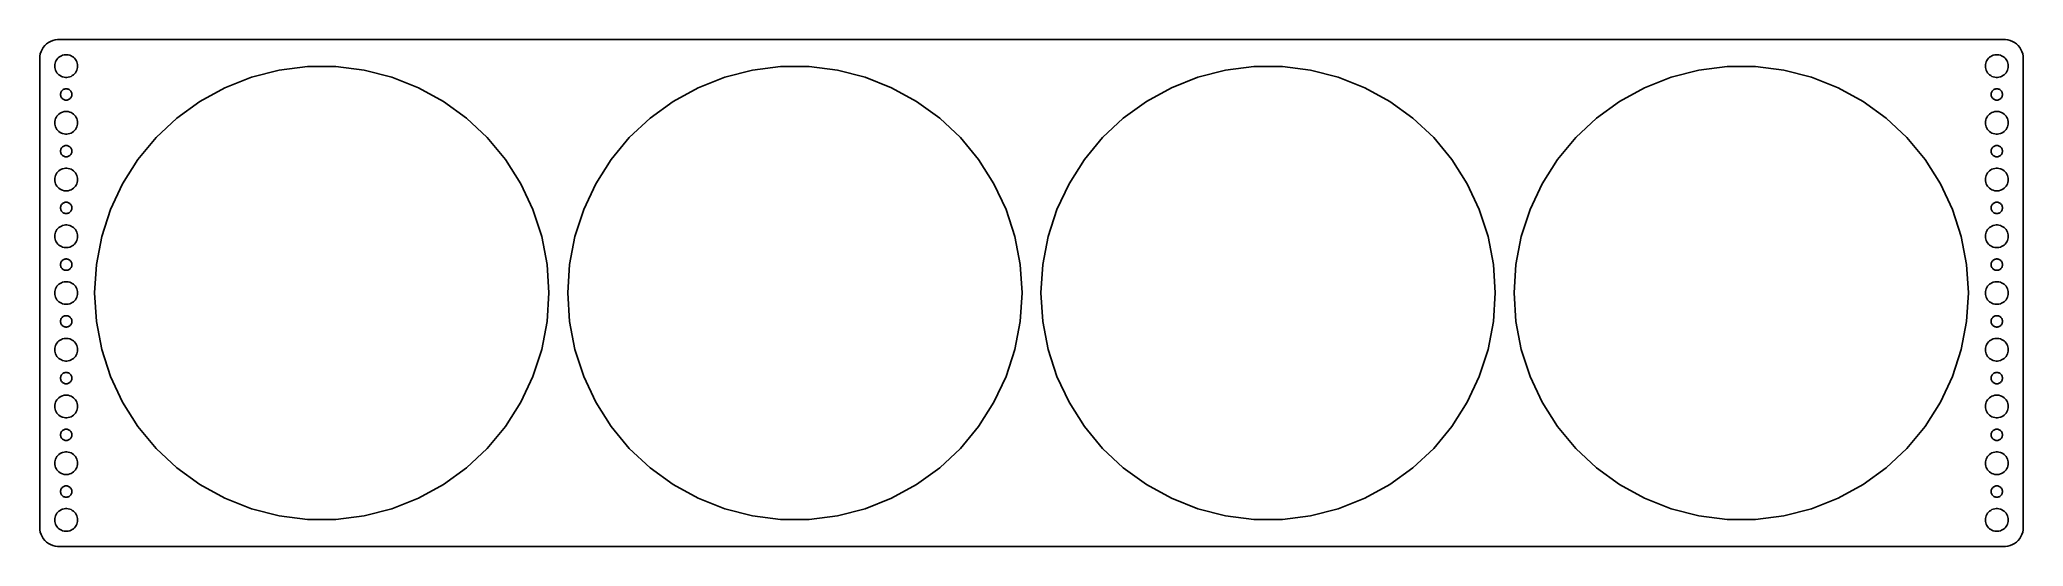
# Model space of a CAD drawing. Header units: metres. Extents: x -262 to 262, y -67 to 67.
import ezdxf

# ---------------------------------------------------------------- set-up
doc = ezdxf.new("R2010")
doc.units = ezdxf.units.M

msp = doc.modelspace()

# ---------------------------------------------------------------- linework, layer by layer
for p, q in [((-261.843, 63.2434), (-261.961, 62.6267)), ((-261.649, 63.8406), (-261.843, 63.2434)), ((-261.382, 64.4088), (-261.649, 63.8406)), ((-261.045, 64.9389), (-261.382, 64.4088)), ((-260.645, 65.4227), (-261.045, 64.9389)), ((-260.187, 65.8526), (-260.645, 65.4227)), ((-259.679, 66.2216), (-260.187, 65.8526)), ((-259.129, 66.5241), (-259.679, 66.2216)), ((-258.545, 66.7553), (-259.129, 66.5241)), ((-257.937, 66.9114), (-258.545, 66.7553)), ((-257.314, 66.9901), (-257.937, 66.9114)), ((257.314, 66.9901), (-257.314, 66.9901)), ((-255.927, 62.8532), (-255.562, 62.9469)), ((-255.562, 62.9469), (-255.188, 62.9941)), ((-255.188, 62.9941), (-254.812, 62.9941)), ((-254.812, 62.9941), (-254.438, 62.9469)), ((-254.438, 62.9469), (-254.073, 62.8532)), ((254.073, 62.8532), (254.438, 62.9469)), ((254.438, 62.9469), (254.812, 62.9941)), ((254.812, 62.9941), (255.188, 62.9941)), ((255.188, 62.9941), (255.562, 62.9469)), ((255.562, 62.9469), (255.927, 62.8532)), ((257.937, 66.9114), (257.314, 66.9901)), ((258.545, 66.7553), (257.937, 66.9114)), ((259.129, 66.5241), (258.545, 66.7553)), ((259.679, 66.2216), (259.129, 66.5241)), ((260.187, 65.8526), (259.679, 66.2216)), ((260.645, 65.4227), (260.187, 65.8526)), ((261.045, 64.9389), (260.645, 65.4227)), ((261.382, 64.4088), (261.045, 64.9389)), ((261.649, 63.8406), (261.382, 64.4088)), ((261.843, 63.2434), (261.649, 63.8406)), ((261.961, 62.6267), (261.843, 63.2434)), ((-261.961, 62.6267), (-262, 62)), ((-262, 62), (-262, -62)), ((-258, 60), (-257.976, 60.376)), ((-257.976, 59.624), (-258, 60)), ((-257.976, 60.376), (-257.906, 60.7461)), ((-257.906, 59.2539), (-257.976, 59.624)), ((-257.906, 60.7461), (-257.789, 61.1044)), ((-257.789, 58.8956), (-257.906, 59.2539)), ((-257.789, 61.1044), (-257.629, 61.4453)), ((-257.629, 58.5547), (-257.789, 58.8956)), ((-257.629, 61.4453), (-257.427, 61.7634)), ((-257.427, 58.2366), (-257.629, 58.5547)), ((-257.427, 61.7634), (-257.187, 62.0536)), ((-257.187, 57.9464), (-257.427, 58.2366)), ((-257.187, 62.0536), (-256.912, 62.3115)), ((-256.912, 57.6885), (-257.187, 57.9464)), ((-256.912, 62.3115), (-256.607, 62.533)), ((-256.607, 57.467), (-256.912, 57.6885)), ((-256.607, 62.533), (-256.277, 62.7145)), ((-256.277, 62.7145), (-255.927, 62.8532)), ((-254.073, 62.8532), (-253.723, 62.7145)), ((-253.723, 62.7145), (-253.393, 62.533)), ((-253.393, 62.533), (-253.088, 62.3115)), ((-253.088, 57.6885), (-253.393, 57.467)), ((-253.088, 62.3115), (-252.813, 62.0536)), ((-252.813, 57.9464), (-253.088, 57.6885)), ((-252.813, 62.0536), (-252.573, 61.7634)), ((-252.573, 58.2366), (-252.813, 57.9464)), ((-252.573, 61.7634), (-252.371, 61.4453)), ((-252.371, 58.5547), (-252.573, 58.2366)), ((-252.371, 61.4453), (-252.211, 61.1044)), ((-252.211, 58.8956), (-252.371, 58.5547)), ((-252.211, 61.1044), (-252.094, 60.7461)), ((-252.094, 59.2539), (-252.211, 58.8956)), ((-252.094, 60.7461), (-252.024, 60.376)), ((-252.024, 59.624), (-252.094, 59.2539)), ((-252.024, 60.376), (-252, 60)), ((-252, 60), (-252.024, 59.624)), ((-206.041, 57.0634), (-198.743, 58.9372)), ((-198.743, 58.9372), (-191.267, 59.8816)), ((-191.267, 59.8816), (-183.733, 59.8816)), ((-183.733, 59.8816), (-176.257, 58.9372)), ((-176.257, 58.9372), (-168.959, 57.0634)), ((-81.041, 57.0634), (-73.7429, 58.9372)), ((-73.7429, 58.9372), (-66.2674, 59.8816)), ((-66.2674, 59.8816), (-58.7326, 59.8816)), ((-58.7326, 59.8816), (-51.2571, 58.9372)), ((-51.2571, 58.9372), (-43.959, 57.0634)), ((43.959, 57.0634), (51.2571, 58.9372)), ((51.2571, 58.9372), (58.7326, 59.8816)), ((58.7326, 59.8816), (66.2674, 59.8816)), ((66.2674, 59.8816), (73.7429, 58.9372)), ((73.7429, 58.9372), (81.041, 57.0634)), ((168.959, 57.0634), (176.257, 58.9372)), ((176.257, 58.9372), (183.733, 59.8816)), ((183.733, 59.8816), (191.267, 59.8816)), ((191.267, 59.8816), (198.743, 58.9372)), ((198.743, 58.9372), (206.041, 57.0634)), ((252, 60), (252.024, 60.376)), ((252.024, 59.624), (252, 60)), ((252.024, 60.376), (252.094, 60.7461)), ((252.094, 59.2539), (252.024, 59.624)), ((252.094, 60.7461), (252.211, 61.1044)), ((252.211, 58.8956), (252.094, 59.2539)), ((252.211, 61.1044), (252.371, 61.4453)), ((252.371, 58.5547), (252.211, 58.8956)), ((252.371, 61.4453), (252.573, 61.7634)), ((252.573, 58.2366), (252.371, 58.5547)), ((252.573, 61.7634), (252.813, 62.0536)), ((252.813, 57.9464), (252.573, 58.2366)), ((252.813, 62.0536), (253.088, 62.3115)), ((253.088, 57.6885), (252.813, 57.9464)), ((253.088, 62.3115), (253.393, 62.533)), ((253.393, 57.467), (253.088, 57.6885)), ((253.393, 62.533), (253.723, 62.7145)), ((253.723, 62.7145), (254.073, 62.8532)), ((255.927, 62.8532), (256.277, 62.7145)), ((256.277, 62.7145), (256.607, 62.533)), ((256.607, 62.533), (256.912, 62.3115)), ((256.912, 57.6885), (256.607, 57.467)), ((256.912, 62.3115), (257.187, 62.0536)), ((257.187, 57.9464), (256.912, 57.6885)), ((257.187, 62.0536), (257.427, 61.7634)), ((257.427, 58.2366), (257.187, 57.9464)), ((257.427, 61.7634), (257.629, 61.4453)), ((257.629, 58.5547), (257.427, 58.2366)), ((257.629, 61.4453), (257.789, 61.1044)), ((257.789, 58.8956), (257.629, 58.5547)), ((257.789, 61.1044), (257.906, 60.7461)), ((257.906, 59.2539), (257.789, 58.8956)), ((257.906, 60.7461), (257.976, 60.376)), ((257.976, 59.624), (257.906, 59.2539)), ((257.976, 60.376), (258, 60)), ((258, 60), (257.976, 59.624)), ((262, 62), (261.961, 62.6267)), ((262, -62), (262, 62)), ((-256.277, 57.2855), (-256.607, 57.467)), ((-256.5, 52.5), (-256.488, 52.688)), ((-256.488, 52.312), (-256.5, 52.5)), ((-256.488, 52.688), (-256.453, 52.873)), ((-256.453, 52.873), (-256.395, 53.0522)), ((-256.395, 53.0522), (-256.314, 53.2226)), ((-256.314, 53.2226), (-256.214, 53.3817)), ((-255.927, 57.1468), (-256.277, 57.2855)), ((-256.214, 53.3817), (-256.093, 53.5268)), ((-256.093, 53.5268), (-255.956, 53.6558)), ((-255.956, 53.6558), (-255.804, 53.7665)), ((-255.562, 57.0531), (-255.927, 57.1468)), ((-255.804, 53.7665), (-255.639, 53.8572)), ((-255.639, 53.8572), (-255.464, 53.9266)), ((-255.188, 57.0059), (-255.562, 57.0531)), ((-255.464, 53.9266), (-255.281, 53.9734)), ((-255.281, 53.9734), (-255.094, 53.997)), ((-254.812, 57.0059), (-255.188, 57.0059)), ((-255.094, 53.997), (-254.906, 53.997)), ((-254.906, 53.997), (-254.719, 53.9734)), ((-254.438, 57.0531), (-254.812, 57.0059)), ((-254.719, 53.9734), (-254.536, 53.9266)), ((-254.536, 53.9266), (-254.361, 53.8572)), ((-254.073, 57.1468), (-254.438, 57.0531)), ((-254.361, 53.8572), (-254.196, 53.7665)), ((-254.196, 53.7665), (-254.044, 53.6558)), ((-253.723, 57.2855), (-254.073, 57.1468)), ((-254.044, 53.6558), (-253.907, 53.5268)), ((-253.907, 53.5268), (-253.786, 53.3817)), ((-253.786, 53.3817), (-253.686, 53.2226)), ((-253.393, 57.467), (-253.723, 57.2855)), ((-253.686, 53.2226), (-253.605, 53.0522)), ((-253.605, 53.0522), (-253.547, 52.873)), ((-253.547, 52.873), (-253.512, 52.688)), ((-253.512, 52.688), (-253.5, 52.5)), ((-253.5, 52.5), (-253.512, 52.312)), ((-219.65, 50.6597), (-213.047, 54.2896)), ((-213.047, 54.2896), (-206.041, 57.0634)), ((-168.959, 57.0634), (-161.953, 54.2896)), ((-161.953, 54.2896), (-155.35, 50.6597)), ((-94.6496, 50.6597), (-88.0468, 54.2896)), ((-88.0468, 54.2896), (-81.041, 57.0634)), ((-43.959, 57.0634), (-36.9532, 54.2896)), ((-36.9532, 54.2896), (-30.3504, 50.6597)), ((30.3504, 50.6597), (36.9532, 54.2896)), ((36.9532, 54.2896), (43.959, 57.0634)), ((81.041, 57.0634), (88.0468, 54.2896)), ((88.0468, 54.2896), (94.6496, 50.6597)), ((155.35, 50.6597), (161.953, 54.2896)), ((161.953, 54.2896), (168.959, 57.0634)), ((206.041, 57.0634), (213.047, 54.2896)), ((213.047, 54.2896), (219.65, 50.6597)), ((253.723, 57.2855), (253.393, 57.467)), ((253.5, 52.5), (253.512, 52.688)), ((253.512, 52.312), (253.5, 52.5)), ((253.512, 52.688), (253.547, 52.873)), ((253.547, 52.873), (253.605, 53.0522)), ((253.605, 53.0522), (253.686, 53.2226)), ((253.686, 53.2226), (253.786, 53.3817)), ((254.073, 57.1468), (253.723, 57.2855)), ((253.786, 53.3817), (253.907, 53.5268)), ((253.907, 53.5268), (254.044, 53.6558)), ((254.044, 53.6558), (254.196, 53.7665)), ((254.438, 57.0531), (254.073, 57.1468)), ((254.196, 53.7665), (254.361, 53.8572)), ((254.361, 53.8572), (254.536, 53.9266)), ((254.812, 57.0059), (254.438, 57.0531)), ((254.536, 53.9266), (254.719, 53.9734)), ((254.719, 53.9734), (254.906, 53.997)), ((255.188, 57.0059), (254.812, 57.0059)), ((254.906, 53.997), (255.094, 53.997)), ((255.094, 53.997), (255.281, 53.9734)), ((255.562, 57.0531), (255.188, 57.0059)), ((255.281, 53.9734), (255.464, 53.9266)), ((255.464, 53.9266), (255.639, 53.8572)), ((255.927, 57.1468), (255.562, 57.0531)), ((255.639, 53.8572), (255.804, 53.7665)), ((255.804, 53.7665), (255.956, 53.6558)), ((256.277, 57.2855), (255.927, 57.1468)), ((255.956, 53.6558), (256.093, 53.5268)), ((256.093, 53.5268), (256.214, 53.3817)), ((256.214, 53.3817), (256.314, 53.2226)), ((256.607, 57.467), (256.277, 57.2855)), ((256.314, 53.2226), (256.395, 53.0522)), ((256.395, 53.0522), (256.453, 52.873)), ((256.453, 52.873), (256.488, 52.688)), ((256.488, 52.688), (256.5, 52.5)), ((256.5, 52.5), (256.488, 52.312)), ((-257.187, 47.0536), (-256.912, 47.3115)), ((-256.912, 47.3115), (-256.607, 47.533)), ((-256.607, 47.533), (-256.277, 47.7145)), ((-256.453, 52.127), (-256.488, 52.312)), ((-256.395, 51.9478), (-256.453, 52.127)), ((-256.314, 51.7774), (-256.395, 51.9478)), ((-256.214, 51.6183), (-256.314, 51.7774)), ((-256.277, 47.7145), (-255.927, 47.8532)), ((-256.093, 51.4732), (-256.214, 51.6183)), ((-255.956, 51.3442), (-256.093, 51.4732)), ((-255.804, 51.2335), (-255.956, 51.3442)), ((-255.927, 47.8532), (-255.562, 47.9469)), ((-255.639, 51.1428), (-255.804, 51.2335)), ((-255.464, 51.0734), (-255.639, 51.1428)), ((-255.562, 47.9469), (-255.188, 47.9941)), ((-255.281, 51.0266), (-255.464, 51.0734)), ((-255.094, 51.003), (-255.281, 51.0266)), ((-255.188, 47.9941), (-254.812, 47.9941)), ((-254.906, 51.003), (-255.094, 51.003)), ((-254.719, 51.0266), (-254.906, 51.003)), ((-254.812, 47.9941), (-254.438, 47.9469)), ((-254.536, 51.0734), (-254.719, 51.0266)), ((-254.361, 51.1428), (-254.536, 51.0734)), ((-254.438, 47.9469), (-254.073, 47.8532)), ((-254.196, 51.2335), (-254.361, 51.1428)), ((-254.044, 51.3442), (-254.196, 51.2335)), ((-254.073, 47.8532), (-253.723, 47.7145)), ((-253.907, 51.4732), (-254.044, 51.3442)), ((-253.786, 51.6183), (-253.907, 51.4732)), ((-253.686, 51.7774), (-253.786, 51.6183)), ((-253.723, 47.7145), (-253.393, 47.533)), ((-253.605, 51.9478), (-253.686, 51.7774)), ((-253.547, 52.127), (-253.605, 51.9478)), ((-253.512, 52.312), (-253.547, 52.127)), ((-253.393, 47.533), (-253.088, 47.3115)), ((-253.088, 47.3115), (-252.813, 47.0536)), ((-225.745, 46.2308), (-219.65, 50.6597)), ((-155.35, 50.6597), (-149.255, 46.2308)), ((-100.745, 46.2308), (-94.6496, 50.6597)), ((-30.3504, 50.6597), (-24.2545, 46.2308)), ((24.2545, 46.2308), (30.3504, 50.6597)), ((94.6496, 50.6597), (100.745, 46.2308)), ((149.255, 46.2308), (155.35, 50.6597)), ((219.65, 50.6597), (225.745, 46.2308)), ((252.813, 47.0536), (253.088, 47.3115)), ((253.088, 47.3115), (253.393, 47.533)), ((253.393, 47.533), (253.723, 47.7145)), ((253.547, 52.127), (253.512, 52.312)), ((253.605, 51.9478), (253.547, 52.127)), ((253.686, 51.7774), (253.605, 51.9478)), ((253.786, 51.6183), (253.686, 51.7774)), ((253.723, 47.7145), (254.073, 47.8532)), ((253.907, 51.4732), (253.786, 51.6183)), ((254.044, 51.3442), (253.907, 51.4732)), ((254.196, 51.2335), (254.044, 51.3442)), ((254.073, 47.8532), (254.438, 47.9469)), ((254.361, 51.1428), (254.196, 51.2335)), ((254.536, 51.0734), (254.361, 51.1428)), ((254.438, 47.9469), (254.812, 47.9941)), ((254.719, 51.0266), (254.536, 51.0734)), ((254.906, 51.003), (254.719, 51.0266)), ((254.812, 47.9941), (255.188, 47.9941)), ((255.094, 51.003), (254.906, 51.003)), ((255.281, 51.0266), (255.094, 51.003)), ((255.188, 47.9941), (255.562, 47.9469)), ((255.464, 51.0734), (255.281, 51.0266)), ((255.639, 51.1428), (255.464, 51.0734)), ((255.562, 47.9469), (255.927, 47.8532)), ((255.804, 51.2335), (255.639, 51.1428)), ((255.956, 51.3442), (255.804, 51.2335)), ((255.927, 47.8532), (256.277, 47.7145)), ((256.093, 51.4732), (255.956, 51.3442)), ((256.214, 51.6183), (256.093, 51.4732)), ((256.314, 51.7774), (256.214, 51.6183)), ((256.277, 47.7145), (256.607, 47.533)), ((256.395, 51.9478), (256.314, 51.7774)), ((256.453, 52.127), (256.395, 51.9478)), ((256.488, 52.312), (256.453, 52.127)), ((256.607, 47.533), (256.912, 47.3115)), ((256.912, 47.3115), (257.187, 47.0536)), ((-258, 45), (-257.976, 45.376)), ((-257.976, 44.624), (-258, 45)), ((-257.976, 45.376), (-257.906, 45.7461)), ((-257.906, 44.2539), (-257.976, 44.624)), ((-257.906, 45.7461), (-257.789, 46.1044)), ((-257.789, 43.8956), (-257.906, 44.2539)), ((-257.789, 46.1044), (-257.629, 46.4453)), ((-257.629, 43.5547), (-257.789, 43.8956)), ((-257.629, 46.4453), (-257.427, 46.7634)), ((-257.427, 43.2366), (-257.629, 43.5547)), ((-257.427, 46.7634), (-257.187, 47.0536)), ((-257.187, 42.9464), (-257.427, 43.2366)), ((-256.912, 42.6885), (-257.187, 42.9464)), ((-256.607, 42.467), (-256.912, 42.6885)), ((-256.277, 42.2855), (-256.607, 42.467)), ((-255.927, 42.1468), (-256.277, 42.2855)), ((-255.562, 42.0531), (-255.927, 42.1468)), ((-255.188, 42.0059), (-255.562, 42.0531)), ((-254.812, 42.0059), (-255.188, 42.0059)), ((-254.438, 42.0531), (-254.812, 42.0059)), ((-254.073, 42.1468), (-254.438, 42.0531)), ((-253.723, 42.2855), (-254.073, 42.1468)), ((-253.393, 42.467), (-253.723, 42.2855)), ((-253.088, 42.6885), (-253.393, 42.467)), ((-252.813, 42.9464), (-253.088, 42.6885)), ((-252.813, 47.0536), (-252.573, 46.7634)), ((-252.573, 43.2366), (-252.813, 42.9464)), ((-252.573, 46.7634), (-252.371, 46.4453)), ((-252.371, 43.5547), (-252.573, 43.2366)), ((-252.371, 46.4453), (-252.211, 46.1044)), ((-252.211, 43.8956), (-252.371, 43.5547)), ((-252.211, 46.1044), (-252.094, 45.7461)), ((-252.094, 44.2539), (-252.211, 43.8956)), ((-252.094, 45.7461), (-252.024, 45.376)), ((-252.024, 44.624), (-252.094, 44.2539)), ((-252.024, 45.376), (-252, 45)), ((-252, 45), (-252.024, 44.624)), ((-231.238, 41.0728), (-225.745, 46.2308)), ((-149.255, 46.2308), (-143.762, 41.0728)), ((-106.238, 41.0728), (-100.745, 46.2308)), ((-24.2545, 46.2308), (-18.7619, 41.0728)), ((18.7619, 41.0728), (24.2545, 46.2308)), ((100.745, 46.2308), (106.238, 41.0728)), ((143.762, 41.0728), (149.255, 46.2308)), ((225.745, 46.2308), (231.238, 41.0728)), ((252, 45), (252.024, 45.376)), ((252.024, 44.624), (252, 45)), ((252.024, 45.376), (252.094, 45.7461)), ((252.094, 44.2539), (252.024, 44.624)), ((252.094, 45.7461), (252.211, 46.1044)), ((252.211, 43.8956), (252.094, 44.2539)), ((252.211, 46.1044), (252.371, 46.4453)), ((252.371, 43.5547), (252.211, 43.8956)), ((252.371, 46.4453), (252.573, 46.7634)), ((252.573, 43.2366), (252.371, 43.5547)), ((252.573, 46.7634), (252.813, 47.0536)), ((252.813, 42.9464), (252.573, 43.2366)), ((253.088, 42.6885), (252.813, 42.9464)), ((253.393, 42.467), (253.088, 42.6885)), ((253.723, 42.2855), (253.393, 42.467)), ((254.073, 42.1468), (253.723, 42.2855)), ((254.438, 42.0531), (254.073, 42.1468)), ((254.812, 42.0059), (254.438, 42.0531)), ((255.188, 42.0059), (254.812, 42.0059)), ((255.562, 42.0531), (255.188, 42.0059)), ((255.927, 42.1468), (255.562, 42.0531)), ((256.277, 42.2855), (255.927, 42.1468)), ((256.607, 42.467), (256.277, 42.2855)), ((256.912, 42.6885), (256.607, 42.467)), ((257.187, 42.9464), (256.912, 42.6885)), ((257.187, 47.0536), (257.427, 46.7634)), ((257.427, 43.2366), (257.187, 42.9464)), ((257.427, 46.7634), (257.629, 46.4453)), ((257.629, 43.5547), (257.427, 43.2366)), ((257.629, 46.4453), (257.789, 46.1044)), ((257.789, 43.8956), (257.629, 43.5547)), ((257.789, 46.1044), (257.906, 45.7461)), ((257.906, 44.2539), (257.789, 43.8956)), ((257.906, 45.7461), (257.976, 45.376)), ((257.976, 44.624), (257.906, 44.2539)), ((257.976, 45.376), (258, 45)), ((258, 45), (257.976, 44.624)), ((-256.5, 37.5), (-256.488, 37.688)), ((-256.488, 37.312), (-256.5, 37.5)), ((-256.488, 37.688), (-256.453, 37.873)), ((-256.453, 37.127), (-256.488, 37.312)), ((-256.453, 37.873), (-256.395, 38.0522)), ((-256.395, 36.9478), (-256.453, 37.127)), ((-256.395, 38.0522), (-256.314, 38.2226)), ((-256.314, 36.7774), (-256.395, 36.9478)), ((-256.314, 38.2226), (-256.214, 38.3817)), ((-256.214, 36.6183), (-256.314, 36.7774)), ((-256.214, 38.3817), (-256.093, 38.5268)), ((-256.093, 38.5268), (-255.956, 38.6558)), ((-255.956, 38.6558), (-255.804, 38.7665)), ((-255.804, 38.7665), (-255.639, 38.8572)), ((-255.639, 38.8572), (-255.464, 38.9266)), ((-255.464, 38.9266), (-255.281, 38.9734)), ((-255.281, 38.9734), (-255.094, 38.997)), ((-255.094, 38.997), (-254.906, 38.997)), ((-254.906, 38.997), (-254.719, 38.9734)), ((-254.719, 38.9734), (-254.536, 38.9266)), ((-254.536, 38.9266), (-254.361, 38.8572)), ((-254.361, 38.8572), (-254.196, 38.7665)), ((-254.196, 38.7665), (-254.044, 38.6558)), ((-254.044, 38.6558), (-253.907, 38.5268)), ((-253.907, 38.5268), (-253.786, 38.3817)), ((-253.786, 38.3817), (-253.686, 38.2226)), ((-253.686, 36.7774), (-253.786, 36.6183)), ((-253.686, 38.2226), (-253.605, 38.0522)), ((-253.605, 36.9478), (-253.686, 36.7774)), ((-253.605, 38.0522), (-253.547, 37.873)), ((-253.547, 37.127), (-253.605, 36.9478)), ((-253.547, 37.873), (-253.512, 37.688)), ((-253.512, 37.312), (-253.547, 37.127)), ((-253.512, 37.688), (-253.5, 37.5)), ((-253.5, 37.5), (-253.512, 37.312)), ((-236.041, 35.2671), (-231.238, 41.0728)), ((-143.762, 41.0728), (-138.959, 35.2671)), ((-111.041, 35.2671), (-106.238, 41.0728)), ((-18.7619, 41.0728), (-13.959, 35.2671)), ((13.959, 35.2671), (18.7619, 41.0728)), ((106.238, 41.0728), (111.041, 35.2671)), ((138.959, 35.2671), (143.762, 41.0728)), ((231.238, 41.0728), (236.041, 35.2671)), ((253.5, 37.5), (253.512, 37.688)), ((253.512, 37.312), (253.5, 37.5)), ((253.512, 37.688), (253.547, 37.873)), ((253.547, 37.127), (253.512, 37.312)), ((253.547, 37.873), (253.605, 38.0522)), ((253.605, 36.9478), (253.547, 37.127)), ((253.605, 38.0522), (253.686, 38.2226)), ((253.686, 36.7774), (253.605, 36.9478)), ((253.686, 38.2226), (253.786, 38.3817)), ((253.786, 36.6183), (253.686, 36.7774)), ((253.786, 38.3817), (253.907, 38.5268)), ((253.907, 38.5268), (254.044, 38.6558)), ((254.044, 38.6558), (254.196, 38.7665)), ((254.196, 38.7665), (254.361, 38.8572)), ((254.361, 38.8572), (254.536, 38.9266)), ((254.536, 38.9266), (254.719, 38.9734)), ((254.719, 38.9734), (254.906, 38.997)), ((254.906, 38.997), (255.094, 38.997)), ((255.094, 38.997), (255.281, 38.9734)), ((255.281, 38.9734), (255.464, 38.9266)), ((255.464, 38.9266), (255.639, 38.8572)), ((255.639, 38.8572), (255.804, 38.7665)), ((255.804, 38.7665), (255.956, 38.6558)), ((255.956, 38.6558), (256.093, 38.5268)), ((256.093, 38.5268), (256.214, 38.3817)), ((256.214, 38.3817), (256.314, 38.2226)), ((256.314, 36.7774), (256.214, 36.6183)), ((256.314, 38.2226), (256.395, 38.0522)), ((256.395, 36.9478), (256.314, 36.7774)), ((256.395, 38.0522), (256.453, 37.873)), ((256.453, 37.127), (256.395, 36.9478)), ((256.453, 37.873), (256.488, 37.688)), ((256.488, 37.312), (256.453, 37.127)), ((256.488, 37.688), (256.5, 37.5)), ((256.5, 37.5), (256.488, 37.312)), ((-257.789, 31.1044), (-257.629, 31.4453)), ((-257.629, 31.4453), (-257.427, 31.7634)), ((-257.427, 31.7634), (-257.187, 32.0536)), ((-257.187, 32.0536), (-256.912, 32.3115)), ((-256.912, 32.3115), (-256.607, 32.533)), ((-256.607, 32.533), (-256.277, 32.7145)), ((-256.277, 32.7145), (-255.927, 32.8532)), ((-256.093, 36.4732), (-256.214, 36.6183)), ((-255.956, 36.3442), (-256.093, 36.4732)), ((-255.804, 36.2335), (-255.956, 36.3442)), ((-255.927, 32.8532), (-255.562, 32.9469)), ((-255.639, 36.1428), (-255.804, 36.2335)), ((-255.464, 36.0734), (-255.639, 36.1428)), ((-255.562, 32.9469), (-255.188, 32.9941)), ((-255.281, 36.0266), (-255.464, 36.0734)), ((-255.094, 36.003), (-255.281, 36.0266)), ((-255.188, 32.9941), (-254.812, 32.9941)), ((-254.906, 36.003), (-255.094, 36.003)), ((-254.719, 36.0266), (-254.906, 36.003)), ((-254.812, 32.9941), (-254.438, 32.9469)), ((-254.536, 36.0734), (-254.719, 36.0266)), ((-254.361, 36.1428), (-254.536, 36.0734)), ((-254.438, 32.9469), (-254.073, 32.8532)), ((-254.196, 36.2335), (-254.361, 36.1428)), ((-254.044, 36.3442), (-254.196, 36.2335)), ((-254.073, 32.8532), (-253.723, 32.7145)), ((-253.907, 36.4732), (-254.044, 36.3442)), ((-253.786, 36.6183), (-253.907, 36.4732)), ((-253.723, 32.7145), (-253.393, 32.533)), ((-253.393, 32.533), (-253.088, 32.3115)), ((-253.088, 32.3115), (-252.813, 32.0536)), ((-252.813, 32.0536), (-252.573, 31.7634)), ((-252.573, 31.7634), (-252.371, 31.4453)), ((-252.371, 31.4453), (-252.211, 31.1044)), ((-240.078, 28.9052), (-236.041, 35.2671)), ((-138.959, 35.2671), (-134.922, 28.9052)), ((-115.078, 28.9052), (-111.041, 35.2671)), ((-13.959, 35.2671), (-9.92159, 28.9052)), ((9.92159, 28.9052), (13.959, 35.2671)), ((111.041, 35.2671), (115.078, 28.9052)), ((134.922, 28.9052), (138.959, 35.2671)), ((236.041, 35.2671), (240.078, 28.9052)), ((252.211, 31.1044), (252.371, 31.4453)), ((252.371, 31.4453), (252.573, 31.7634)), ((252.573, 31.7634), (252.813, 32.0536)), ((252.813, 32.0536), (253.088, 32.3115)), ((253.088, 32.3115), (253.393, 32.533)), ((253.393, 32.533), (253.723, 32.7145)), ((253.723, 32.7145), (254.073, 32.8532)), ((253.907, 36.4732), (253.786, 36.6183)), ((254.044, 36.3442), (253.907, 36.4732)), ((254.196, 36.2335), (254.044, 36.3442)), ((254.073, 32.8532), (254.438, 32.9469)), ((254.361, 36.1428), (254.196, 36.2335)), ((254.536, 36.0734), (254.361, 36.1428)), ((254.438, 32.9469), (254.812, 32.9941)), ((254.719, 36.0266), (254.536, 36.0734)), ((254.906, 36.003), (254.719, 36.0266)), ((254.812, 32.9941), (255.188, 32.9941)), ((255.094, 36.003), (254.906, 36.003)), ((255.281, 36.0266), (255.094, 36.003)), ((255.188, 32.9941), (255.562, 32.9469)), ((255.464, 36.0734), (255.281, 36.0266)), ((255.639, 36.1428), (255.464, 36.0734)), ((255.562, 32.9469), (255.927, 32.8532)), ((255.804, 36.2335), (255.639, 36.1428)), ((255.956, 36.3442), (255.804, 36.2335)), ((255.927, 32.8532), (256.277, 32.7145)), ((256.093, 36.4732), (255.956, 36.3442)), ((256.214, 36.6183), (256.093, 36.4732)), ((256.277, 32.7145), (256.607, 32.533)), ((256.607, 32.533), (256.912, 32.3115)), ((256.912, 32.3115), (257.187, 32.0536)), ((257.187, 32.0536), (257.427, 31.7634)), ((257.427, 31.7634), (257.629, 31.4453)), ((257.629, 31.4453), (257.789, 31.1044)), ((-258, 30), (-257.976, 30.376)), ((-257.976, 29.624), (-258, 30)), ((-257.976, 30.376), (-257.906, 30.7461)), ((-257.906, 29.2539), (-257.976, 29.624)), ((-257.906, 30.7461), (-257.789, 31.1044)), ((-257.789, 28.8956), (-257.906, 29.2539)), ((-257.629, 28.5547), (-257.789, 28.8956)), ((-257.427, 28.2366), (-257.629, 28.5547)), ((-257.187, 27.9464), (-257.427, 28.2366)), ((-256.912, 27.6884), (-257.187, 27.9464)), ((-256.607, 27.467), (-256.912, 27.6884)), ((-256.277, 27.2855), (-256.607, 27.467)), ((-255.927, 27.1468), (-256.277, 27.2855)), ((-255.562, 27.0531), (-255.927, 27.1468)), ((-255.188, 27.0059), (-255.562, 27.0531)), ((-254.812, 27.0059), (-255.188, 27.0059)), ((-254.438, 27.0531), (-254.812, 27.0059)), ((-254.073, 27.1468), (-254.438, 27.0531)), ((-253.723, 27.2855), (-254.073, 27.1468)), ((-253.393, 27.467), (-253.723, 27.2855)), ((-253.088, 27.6884), (-253.393, 27.467)), ((-252.813, 27.9464), (-253.088, 27.6884)), ((-252.573, 28.2366), (-252.813, 27.9464)), ((-252.371, 28.5547), (-252.573, 28.2366)), ((-252.211, 28.8956), (-252.371, 28.5547)), ((-252.211, 31.1044), (-252.094, 30.7461)), ((-252.094, 29.2539), (-252.211, 28.8956)), ((-252.094, 30.7461), (-252.024, 30.376)), ((-252.024, 29.624), (-252.094, 29.2539)), ((-252.024, 30.376), (-252, 30)), ((-252, 30), (-252.024, 29.624)), ((-243.287, 22.0875), (-240.078, 28.9052)), ((-134.922, 28.9052), (-131.713, 22.0875)), ((-118.287, 22.0875), (-115.078, 28.9052)), ((-9.92159, 28.9052), (-6.71341, 22.0875)), ((6.71341, 22.0875), (9.92159, 28.9052)), ((115.078, 28.9052), (118.287, 22.0875)), ((131.713, 22.0875), (134.922, 28.9052)), ((240.078, 28.9052), (243.287, 22.0875)), ((252, 30), (252.024, 30.376)), ((252.024, 29.624), (252, 30)), ((252.024, 30.376), (252.094, 30.7461)), ((252.094, 29.2539), (252.024, 29.624)), ((252.094, 30.7461), (252.211, 31.1044)), ((252.211, 28.8956), (252.094, 29.2539)), ((252.371, 28.5547), (252.211, 28.8956)), ((252.573, 28.2366), (252.371, 28.5547)), ((252.813, 27.9464), (252.573, 28.2366)), ((253.088, 27.6884), (252.813, 27.9464)), ((253.393, 27.467), (253.088, 27.6884)), ((253.723, 27.2855), (253.393, 27.467)), ((254.073, 27.1468), (253.723, 27.2855)), ((254.438, 27.0531), (254.073, 27.1468)), ((254.812, 27.0059), (254.438, 27.0531)), ((255.188, 27.0059), (254.812, 27.0059)), ((255.562, 27.0531), (255.188, 27.0059)), ((255.927, 27.1468), (255.562, 27.0531)), ((256.277, 27.2855), (255.927, 27.1468)), ((256.607, 27.467), (256.277, 27.2855)), ((256.912, 27.6884), (256.607, 27.467)), ((257.187, 27.9464), (256.912, 27.6884)), ((257.427, 28.2366), (257.187, 27.9464)), ((257.629, 28.5547), (257.427, 28.2366)), ((257.789, 28.8956), (257.629, 28.5547)), ((257.789, 31.1044), (257.906, 30.7461)), ((257.906, 29.2539), (257.789, 28.8956)), ((257.906, 30.7461), (257.976, 30.376)), ((257.976, 29.624), (257.906, 29.2539)), ((257.976, 30.376), (258, 30)), ((258, 30), (257.976, 29.624)), ((-256.5, 22.5), (-256.488, 22.688)), ((-256.488, 22.312), (-256.5, 22.5)), ((-256.488, 22.688), (-256.453, 22.873)), ((-256.453, 22.127), (-256.488, 22.312)), ((-256.453, 22.873), (-256.395, 23.0522)), ((-256.395, 21.9478), (-256.453, 22.127)), ((-256.395, 23.0522), (-256.314, 23.2226)), ((-256.314, 21.7774), (-256.395, 21.9478)), ((-256.314, 23.2226), (-256.214, 23.3817)), ((-256.214, 21.6183), (-256.314, 21.7774)), ((-256.214, 23.3817), (-256.093, 23.5268)), ((-256.093, 21.4732), (-256.214, 21.6183)), ((-256.093, 23.5268), (-255.956, 23.6558)), ((-255.956, 21.3442), (-256.093, 21.4732)), ((-255.956, 23.6558), (-255.804, 23.7665)), ((-255.804, 21.2335), (-255.956, 21.3442)), ((-255.804, 23.7665), (-255.639, 23.8572)), ((-255.639, 21.1427), (-255.804, 21.2335)), ((-255.639, 23.8572), (-255.464, 23.9266)), ((-255.464, 21.0734), (-255.639, 21.1427)), ((-255.464, 23.9266), (-255.281, 23.9734)), ((-255.281, 21.0266), (-255.464, 21.0734)), ((-255.281, 23.9734), (-255.094, 23.997)), ((-255.094, 21.003), (-255.281, 21.0266)), ((-255.094, 23.997), (-254.906, 23.997)), ((-254.906, 21.003), (-255.094, 21.003)), ((-254.906, 23.997), (-254.719, 23.9734)), ((-254.719, 21.0266), (-254.906, 21.003)), ((-254.719, 23.9734), (-254.536, 23.9266)), ((-254.536, 21.0734), (-254.719, 21.0266)), ((-254.536, 23.9266), (-254.361, 23.8572)), ((-254.361, 21.1427), (-254.536, 21.0734)), ((-254.361, 23.8572), (-254.196, 23.7665)), ((-254.196, 21.2335), (-254.361, 21.1427)), ((-254.196, 23.7665), (-254.044, 23.6558)), ((-254.044, 21.3442), (-254.196, 21.2335)), ((-254.044, 23.6558), (-253.907, 23.5268)), ((-253.907, 21.4732), (-254.044, 21.3442)), ((-253.907, 23.5268), (-253.786, 23.3817)), ((-253.786, 21.6183), (-253.907, 21.4732)), ((-253.786, 23.3817), (-253.686, 23.2226)), ((-253.686, 21.7774), (-253.786, 21.6183)), ((-253.686, 23.2226), (-253.605, 23.0522)), ((-253.605, 21.9478), (-253.686, 21.7774)), ((-253.605, 23.0522), (-253.547, 22.873)), ((-253.547, 22.127), (-253.605, 21.9478)), ((-253.547, 22.873), (-253.512, 22.688)), ((-253.512, 22.312), (-253.547, 22.127)), ((-253.512, 22.688), (-253.5, 22.5)), ((-253.5, 22.5), (-253.512, 22.312)), ((-245.615, 14.9214), (-243.287, 22.0875)), ((-131.713, 22.0875), (-129.385, 14.9214)), ((-120.615, 14.9214), (-118.287, 22.0875)), ((-6.71341, 22.0875), (-4.38501, 14.9214)), ((4.38501, 14.9214), (6.71341, 22.0875)), ((118.287, 22.0875), (120.615, 14.9214)), ((129.385, 14.9214), (131.713, 22.0875)), ((243.287, 22.0875), (245.615, 14.9214)), ((253.5, 22.5), (253.512, 22.688)), ((253.512, 22.312), (253.5, 22.5)), ((253.512, 22.688), (253.547, 22.873)), ((253.547, 22.127), (253.512, 22.312)), ((253.547, 22.873), (253.605, 23.0522)), ((253.605, 21.9478), (253.547, 22.127)), ((253.605, 23.0522), (253.686, 23.2226)), ((253.686, 21.7774), (253.605, 21.9478)), ((253.686, 23.2226), (253.786, 23.3817)), ((253.786, 21.6183), (253.686, 21.7774)), ((253.786, 23.3817), (253.907, 23.5268)), ((253.907, 21.4732), (253.786, 21.6183)), ((253.907, 23.5268), (254.044, 23.6558)), ((254.044, 21.3442), (253.907, 21.4732)), ((254.044, 23.6558), (254.196, 23.7665)), ((254.196, 21.2335), (254.044, 21.3442)), ((254.196, 23.7665), (254.361, 23.8572)), ((254.361, 21.1427), (254.196, 21.2335)), ((254.361, 23.8572), (254.536, 23.9266)), ((254.536, 21.0734), (254.361, 21.1427)), ((254.536, 23.9266), (254.719, 23.9734)), ((254.719, 21.0266), (254.536, 21.0734)), ((254.719, 23.9734), (254.906, 23.997)), ((254.906, 21.003), (254.719, 21.0266)), ((254.906, 23.997), (255.094, 23.997)), ((255.094, 21.003), (254.906, 21.003)), ((255.094, 23.997), (255.281, 23.9734)), ((255.281, 21.0266), (255.094, 21.003)), ((255.281, 23.9734), (255.464, 23.9266)), ((255.464, 21.0734), (255.281, 21.0266)), ((255.464, 23.9266), (255.639, 23.8572)), ((255.639, 21.1427), (255.464, 21.0734)), ((255.639, 23.8572), (255.804, 23.7665)), ((255.804, 21.2335), (255.639, 21.1427)), ((255.804, 23.7665), (255.956, 23.6558)), ((255.956, 21.3442), (255.804, 21.2335)), ((255.956, 23.6558), (256.093, 23.5268)), ((256.093, 21.4732), (255.956, 21.3442)), ((256.093, 23.5268), (256.214, 23.3817)), ((256.214, 21.6183), (256.093, 21.4732)), ((256.214, 23.3817), (256.314, 23.2226)), ((256.314, 21.7774), (256.214, 21.6183)), ((256.314, 23.2226), (256.395, 23.0522)), ((256.395, 21.9478), (256.314, 21.7774)), ((256.395, 23.0522), (256.453, 22.873)), ((256.453, 22.127), (256.395, 21.9478)), ((256.453, 22.873), (256.488, 22.688)), ((256.488, 22.312), (256.453, 22.127)), ((256.488, 22.688), (256.5, 22.5)), ((256.5, 22.5), (256.488, 22.312)), ((-257.976, 15.376), (-257.906, 15.7461)), ((-257.906, 15.7461), (-257.789, 16.1044)), ((-257.789, 16.1044), (-257.629, 16.4453)), ((-257.629, 16.4453), (-257.427, 16.7634)), ((-257.427, 16.7634), (-257.187, 17.0536)), ((-257.187, 17.0536), (-256.912, 17.3115)), ((-256.912, 17.3115), (-256.607, 17.533)), ((-256.607, 17.533), (-256.277, 17.7145)), ((-256.277, 17.7145), (-255.927, 17.8532)), ((-255.927, 17.8532), (-255.562, 17.9469)), ((-255.562, 17.9469), (-255.188, 17.9941)), ((-255.188, 17.9941), (-254.812, 17.9941)), ((-254.812, 17.9941), (-254.438, 17.9469)), ((-254.438, 17.9469), (-254.073, 17.8532)), ((-254.073, 17.8532), (-253.723, 17.7145)), ((-253.723, 17.7145), (-253.393, 17.533)), ((-253.393, 17.533), (-253.088, 17.3115)), ((-253.088, 17.3115), (-252.813, 17.0536)), ((-252.813, 17.0536), (-252.573, 16.7634)), ((-252.573, 16.7634), (-252.371, 16.4453)), ((-252.371, 16.4453), (-252.211, 16.1044)), ((-252.211, 16.1044), (-252.094, 15.7461)), ((-252.094, 15.7461), (-252.024, 15.376)), ((252.024, 15.376), (252.094, 15.7461)), ((252.094, 15.7461), (252.211, 16.1044)), ((252.211, 16.1044), (252.371, 16.4453)), ((252.371, 16.4453), (252.573, 16.7634)), ((252.573, 16.7634), (252.813, 17.0536)), ((252.813, 17.0536), (253.088, 17.3115)), ((253.088, 17.3115), (253.393, 17.533)), ((253.393, 17.533), (253.723, 17.7145)), ((253.723, 17.7145), (254.073, 17.8532)), ((254.073, 17.8532), (254.438, 17.9469)), ((254.438, 17.9469), (254.812, 17.9941)), ((254.812, 17.9941), (255.188, 17.9941)), ((255.188, 17.9941), (255.562, 17.9469)), ((255.562, 17.9469), (255.927, 17.8532)), ((255.927, 17.8532), (256.277, 17.7145)), ((256.277, 17.7145), (256.607, 17.533)), ((256.607, 17.533), (256.912, 17.3115)), ((256.912, 17.3115), (257.187, 17.0536)), ((257.187, 17.0536), (257.427, 16.7634)), ((257.427, 16.7634), (257.629, 16.4453)), ((257.629, 16.4453), (257.789, 16.1044)), ((257.789, 16.1044), (257.906, 15.7461)), ((257.906, 15.7461), (257.976, 15.376)), ((-258, 15), (-257.976, 15.376)), ((-257.976, 14.624), (-258, 15)), ((-257.906, 14.2539), (-257.976, 14.624)), ((-257.789, 13.8956), (-257.906, 14.2539)), ((-257.629, 13.5547), (-257.789, 13.8956)), ((-257.427, 13.2366), (-257.629, 13.5547)), ((-257.187, 12.9464), (-257.427, 13.2366)), ((-256.912, 12.6884), (-257.187, 12.9464)), ((-256.607, 12.467), (-256.912, 12.6884)), ((-256.277, 12.2855), (-256.607, 12.467)), ((-255.927, 12.1468), (-256.277, 12.2855)), ((-255.562, 12.0531), (-255.927, 12.1468)), ((-255.188, 12.0059), (-255.562, 12.0531)), ((-254.812, 12.0059), (-255.188, 12.0059)), ((-254.438, 12.0531), (-254.812, 12.0059)), ((-254.073, 12.1468), (-254.438, 12.0531)), ((-253.723, 12.2855), (-254.073, 12.1468)), ((-253.393, 12.467), (-253.723, 12.2855)), ((-253.088, 12.6884), (-253.393, 12.467)), ((-252.813, 12.9464), (-253.088, 12.6884)), ((-252.573, 13.2366), (-252.813, 12.9464)), ((-252.371, 13.5547), (-252.573, 13.2366)), ((-252.211, 13.8956), (-252.371, 13.5547)), ((-252.094, 14.2539), (-252.211, 13.8956)), ((-252.024, 14.624), (-252.094, 14.2539)), ((-252.024, 15.376), (-252, 15)), ((-252, 15), (-252.024, 14.624)), ((-247.027, 7.51999), (-245.615, 14.9214)), ((-129.385, 14.9214), (-127.973, 7.51999)), ((-122.027, 7.51999), (-120.615, 14.9214)), ((-4.38501, 14.9214), (-2.97311, 7.51999)), ((2.97311, 7.51999), (4.38501, 14.9214)), ((120.615, 14.9214), (122.027, 7.51999)), ((127.973, 7.51999), (129.385, 14.9214)), ((245.615, 14.9214), (247.027, 7.51999)), ((252, 15), (252.024, 15.376)), ((252.024, 14.624), (252, 15)), ((252.094, 14.2539), (252.024, 14.624)), ((252.211, 13.8956), (252.094, 14.2539)), ((252.371, 13.5547), (252.211, 13.8956)), ((252.573, 13.2366), (252.371, 13.5547)), ((252.813, 12.9464), (252.573, 13.2366)), ((253.088, 12.6884), (252.813, 12.9464)), ((253.393, 12.467), (253.088, 12.6884)), ((253.723, 12.2855), (253.393, 12.467)), ((254.073, 12.1468), (253.723, 12.2855)), ((254.438, 12.0531), (254.073, 12.1468)), ((254.812, 12.0059), (254.438, 12.0531)), ((255.188, 12.0059), (254.812, 12.0059)), ((255.562, 12.0531), (255.188, 12.0059)), ((255.927, 12.1468), (255.562, 12.0531)), ((256.277, 12.2855), (255.927, 12.1468)), ((256.607, 12.467), (256.277, 12.2855)), ((256.912, 12.6884), (256.607, 12.467)), ((257.187, 12.9464), (256.912, 12.6884)), ((257.427, 13.2366), (257.187, 12.9464)), ((257.629, 13.5547), (257.427, 13.2366)), ((257.789, 13.8956), (257.629, 13.5547)), ((257.906, 14.2539), (257.789, 13.8956)), ((257.976, 14.624), (257.906, 14.2539)), ((257.976, 15.376), (258, 15)), ((258, 15), (257.976, 14.624)), ((-256.5, 7.5), (-256.488, 7.68799)), ((-256.488, 7.312), (-256.5, 7.5)), ((-256.488, 7.68799), (-256.453, 7.87303)), ((-256.453, 7.12695), (-256.488, 7.312)), ((-256.453, 7.87303), (-256.395, 8.05219)), ((-256.395, 6.9478), (-256.453, 7.12695)), ((-256.395, 8.05219), (-256.314, 8.22263)), ((-256.314, 6.77736), (-256.395, 6.9478)), ((-256.314, 8.22263), (-256.214, 8.38167)), ((-256.214, 6.61832), (-256.314, 6.77736)), ((-256.214, 8.38167), (-256.093, 8.52681)), ((-256.093, 6.47318), (-256.214, 6.61832)), ((-256.093, 8.52681), (-255.956, 8.65576)), ((-255.956, 6.34422), (-256.093, 6.47318)), ((-255.956, 8.65576), (-255.804, 8.76648)), ((-255.804, 6.23351), (-255.956, 6.34422)), ((-255.804, 8.76648), (-255.639, 8.85724)), ((-255.639, 6.14275), (-255.804, 6.23351)), ((-255.639, 8.85724), (-255.464, 8.92657)), ((-255.464, 6.07341), (-255.639, 6.14275)), ((-255.464, 8.92657), (-255.281, 8.97342)), ((-255.281, 6.02657), (-255.464, 6.07341)), ((-255.281, 8.97342), (-255.094, 8.99704)), ((-255.094, 6.00294), (-255.281, 6.02657)), ((-255.094, 8.99704), (-254.906, 8.99704)), ((-254.906, 6.00294), (-255.094, 6.00294)), ((-254.906, 8.99704), (-254.719, 8.97342)), ((-254.719, 6.02657), (-254.906, 6.00294)), ((-254.719, 8.97342), (-254.536, 8.92657)), ((-254.536, 6.07341), (-254.719, 6.02657)), ((-254.536, 8.92657), (-254.361, 8.85724)), ((-254.361, 6.14275), (-254.536, 6.07341)), ((-254.361, 8.85724), (-254.196, 8.76648)), ((-254.196, 6.23351), (-254.361, 6.14275)), ((-254.196, 8.76648), (-254.044, 8.65576)), ((-254.044, 6.34422), (-254.196, 6.23351)), ((-254.044, 8.65576), (-253.907, 8.52681)), ((-253.907, 6.47318), (-254.044, 6.34422)), ((-253.907, 8.52681), (-253.786, 8.38167)), ((-253.786, 6.61832), (-253.907, 6.47318)), ((-253.786, 8.38167), (-253.686, 8.22263)), ((-253.686, 6.77736), (-253.786, 6.61832)), ((-253.686, 8.22263), (-253.605, 8.05219)), ((-253.605, 6.9478), (-253.686, 6.77736)), ((-253.605, 8.05219), (-253.547, 7.87303)), ((-253.547, 7.12695), (-253.605, 6.9478)), ((-253.547, 7.87303), (-253.512, 7.68799)), ((-253.512, 7.312), (-253.547, 7.12695)), ((-253.512, 7.68799), (-253.5, 7.5)), ((-253.5, 7.5), (-253.512, 7.312)), ((-247.5, 0), (-247.027, 7.51999)), ((-127.973, 7.51999), (-127.5, 0)), ((-122.5, 0), (-122.027, 7.51999)), ((-2.97311, 7.51999), (-2.5, 0)), ((2.5, 0), (2.97311, 7.51999)), ((122.027, 7.51999), (122.5, 0)), ((127.5, 0), (127.973, 7.51999)), ((247.027, 7.51999), (247.5, 0)), ((253.5, 7.5), (253.512, 7.68799)), ((253.512, 7.312), (253.5, 7.5)), ((253.512, 7.68799), (253.547, 7.87303)), ((253.547, 7.12695), (253.512, 7.312)), ((253.547, 7.87303), (253.605, 8.05219)), ((253.605, 6.9478), (253.547, 7.12695)), ((253.605, 8.05219), (253.686, 8.22263)), ((253.686, 6.77736), (253.605, 6.9478)), ((253.686, 8.22263), (253.786, 8.38167)), ((253.786, 6.61832), (253.686, 6.77736)), ((253.786, 8.38167), (253.907, 8.52681)), ((253.907, 6.47318), (253.786, 6.61832)), ((253.907, 8.52681), (254.044, 8.65576)), ((254.044, 6.34422), (253.907, 6.47318)), ((254.044, 8.65576), (254.196, 8.76648)), ((254.196, 6.23351), (254.044, 6.34422)), ((254.196, 8.76648), (254.361, 8.85724)), ((254.361, 6.14275), (254.196, 6.23351)), ((254.361, 8.85724), (254.536, 8.92657)), ((254.536, 6.07341), (254.361, 6.14275)), ((254.536, 8.92657), (254.719, 8.97342)), ((254.719, 6.02657), (254.536, 6.07341)), ((254.719, 8.97342), (254.906, 8.99704)), ((254.906, 6.00294), (254.719, 6.02657)), ((254.906, 8.99704), (255.094, 8.99704)), ((255.094, 6.00294), (254.906, 6.00294)), ((255.094, 8.99704), (255.281, 8.97342)), ((255.281, 6.02657), (255.094, 6.00294)), ((255.281, 8.97342), (255.464, 8.92657)), ((255.464, 6.07341), (255.281, 6.02657)), ((255.464, 8.92657), (255.639, 8.85724)), ((255.639, 6.14275), (255.464, 6.07341)), ((255.639, 8.85724), (255.804, 8.76648)), ((255.804, 6.23351), (255.639, 6.14275)), ((255.804, 8.76648), (255.956, 8.65576)), ((255.956, 6.34422), (255.804, 6.23351)), ((255.956, 8.65576), (256.093, 8.52681)), ((256.093, 6.47318), (255.956, 6.34422)), ((256.093, 8.52681), (256.214, 8.38167)), ((256.214, 6.61832), (256.093, 6.47318)), ((256.214, 8.38167), (256.314, 8.22263)), ((256.314, 6.77736), (256.214, 6.61832)), ((256.314, 8.22263), (256.395, 8.05219)), ((256.395, 6.9478), (256.314, 6.77736)), ((256.395, 8.05219), (256.453, 7.87303)), ((256.453, 7.12695), (256.395, 6.9478)), ((256.453, 7.87303), (256.488, 7.68799)), ((256.488, 7.312), (256.453, 7.12695)), ((256.488, 7.68799), (256.5, 7.5)), ((256.5, 7.5), (256.488, 7.312)), ((-258, 0), (-257.976, 0.37599)), ((-257.976, -0.37599), (-258, 0)), ((-257.976, 0.37599), (-257.906, 0.74606)), ((-257.906, 0.74606), (-257.789, 1.10437)), ((-257.789, 1.10437), (-257.629, 1.44525)), ((-257.629, 1.44525), (-257.427, 1.76335)), ((-257.427, 1.76335), (-257.187, 2.05363)), ((-257.187, 2.05363), (-256.912, 2.31154)), ((-256.912, 2.31154), (-256.607, 2.53297)), ((-256.607, 2.53297), (-256.277, 2.71448)), ((-256.277, 2.71448), (-255.927, 2.85316)), ((-255.927, 2.85316), (-255.562, 2.94685)), ((-255.562, 2.94685), (-255.188, 2.99408)), ((-255.188, 2.99408), (-254.812, 2.99408)), ((-254.812, 2.99408), (-254.438, 2.94685)), ((-254.438, 2.94685), (-254.073, 2.85316)), ((-254.073, 2.85316), (-253.723, 2.71448)), ((-253.723, 2.71448), (-253.393, 2.53297)), ((-253.393, 2.53297), (-253.088, 2.31154)), ((-253.088, 2.31154), (-252.813, 2.05363)), ((-252.813, 2.05363), (-252.573, 1.76335)), ((-252.573, 1.76335), (-252.371, 1.44525)), ((-252.371, 1.44525), (-252.211, 1.10437)), ((-252.211, 1.10437), (-252.094, 0.74606)), ((-252.094, 0.74606), (-252.024, 0.37599)), ((-252.024, 0.37599), (-252, 0)), ((-252, 0), (-252.024, -0.37599)), ((-247.027, -7.51999), (-247.5, 0)), ((-127.5, 0), (-127.973, -7.51999)), ((-122.027, -7.51999), (-122.5, 0)), ((-2.5, 0), (-2.97311, -7.51999)), ((2.97311, -7.51999), (2.5, 0)), ((122.5, 0), (122.027, -7.51999)), ((127.973, -7.51999), (127.5, 0)), ((247.5, 0), (247.027, -7.51999)), ((252, 0), (252.024, 0.37599)), ((252.024, -0.37599), (252, 0)), ((252.024, 0.37599), (252.094, 0.74606)), ((252.094, 0.74606), (252.211, 1.10437)), ((252.211, 1.10437), (252.371, 1.44525)), ((252.371, 1.44525), (252.573, 1.76335)), ((252.573, 1.76335), (252.813, 2.05363)), ((252.813, 2.05363), (253.088, 2.31154)), ((253.088, 2.31154), (253.393, 2.53297)), ((253.393, 2.53297), (253.723, 2.71448)), ((253.723, 2.71448), (254.073, 2.85316)), ((254.073, 2.85316), (254.438, 2.94685)), ((254.438, 2.94685), (254.812, 2.99408)), ((254.812, 2.99408), (255.188, 2.99408)), ((255.188, 2.99408), (255.562, 2.94685)), ((255.562, 2.94685), (255.927, 2.85316)), ((255.927, 2.85316), (256.277, 2.71448)), ((256.277, 2.71448), (256.607, 2.53297)), ((256.607, 2.53297), (256.912, 2.31154)), ((256.912, 2.31154), (257.187, 2.05363)), ((257.187, 2.05363), (257.427, 1.76335)), ((257.427, 1.76335), (257.629, 1.44525)), ((257.629, 1.44525), (257.789, 1.10437)), ((257.789, 1.10437), (257.906, 0.74606)), ((257.906, 0.74606), (257.976, 0.37599)), ((257.976, 0.37599), (258, 0)), ((258, 0), (257.976, -0.37599)), ((-257.906, -0.74606), (-257.976, -0.37599)), ((-257.789, -1.10437), (-257.906, -0.74606)), ((-257.629, -1.44525), (-257.789, -1.10437)), ((-257.427, -1.76335), (-257.629, -1.44525)), ((-257.187, -2.05363), (-257.427, -1.76335)), ((-256.912, -2.31154), (-257.187, -2.05363)), ((-256.607, -2.53297), (-256.912, -2.31154)), ((-256.277, -2.71448), (-256.607, -2.53297)), ((-255.927, -2.85316), (-256.277, -2.71448)), ((-255.562, -2.94685), (-255.927, -2.85316)), ((-255.188, -2.99408), (-255.562, -2.94685)), ((-254.812, -2.99408), (-255.188, -2.99408)), ((-254.438, -2.94685), (-254.812, -2.99408)), ((-254.073, -2.85316), (-254.438, -2.94685)), ((-253.723, -2.71448), (-254.073, -2.85316)), ((-253.393, -2.53297), (-253.723, -2.71448)), ((-253.088, -2.31154), (-253.393, -2.53297)), ((-252.813, -2.05363), (-253.088, -2.31154)), ((-252.573, -1.76335), (-252.813, -2.05363)), ((-252.371, -1.44525), (-252.573, -1.76335)), ((-252.211, -1.10437), (-252.371, -1.44525)), ((-252.094, -0.74606), (-252.211, -1.10437)), ((-252.024, -0.37599), (-252.094, -0.74606)), ((252.094, -0.74606), (252.024, -0.37599)), ((252.211, -1.10437), (252.094, -0.74606)), ((252.371, -1.44525), (252.211, -1.10437)), ((252.573, -1.76335), (252.371, -1.44525)), ((252.813, -2.05363), (252.573, -1.76335)), ((253.088, -2.31154), (252.813, -2.05363)), ((253.393, -2.53297), (253.088, -2.31154)), ((253.723, -2.71448), (253.393, -2.53297)), ((254.073, -2.85316), (253.723, -2.71448)), ((254.438, -2.94685), (254.073, -2.85316)), ((254.812, -2.99408), (254.438, -2.94685)), ((255.188, -2.99408), (254.812, -2.99408)), ((255.562, -2.94685), (255.188, -2.99408)), ((255.927, -2.85316), (255.562, -2.94685)), ((256.277, -2.71448), (255.927, -2.85316)), ((256.607, -2.53297), (256.277, -2.71448)), ((256.912, -2.31154), (256.607, -2.53297)), ((257.187, -2.05363), (256.912, -2.31154)), ((257.427, -1.76335), (257.187, -2.05363)), ((257.629, -1.44525), (257.427, -1.76335)), ((257.789, -1.10437), (257.629, -1.44525)), ((257.906, -0.74606), (257.789, -1.10437)), ((257.976, -0.37599), (257.906, -0.74606)), ((-256.5, -7.5), (-256.488, -7.312)), ((-256.488, -7.68799), (-256.5, -7.5)), ((-256.488, -7.312), (-256.453, -7.12695)), ((-256.453, -7.87303), (-256.488, -7.68799)), ((-256.453, -7.12695), (-256.395, -6.9478)), ((-256.395, -8.05219), (-256.453, -7.87303)), ((-256.395, -6.9478), (-256.314, -6.77736)), ((-256.314, -8.22263), (-256.395, -8.05219)), ((-256.314, -6.77736), (-256.214, -6.61832)), ((-256.214, -8.38167), (-256.314, -8.22263)), ((-256.214, -6.61832), (-256.093, -6.47318)), ((-256.093, -8.52681), (-256.214, -8.38167)), ((-256.093, -6.47318), (-255.956, -6.34422)), ((-255.956, -8.65576), (-256.093, -8.52681)), ((-255.956, -6.34422), (-255.804, -6.23351)), ((-255.804, -8.76648), (-255.956, -8.65576)), ((-255.804, -6.23351), (-255.639, -6.14275)), ((-255.639, -8.85724), (-255.804, -8.76648)), ((-255.639, -6.14275), (-255.464, -6.07341)), ((-255.464, -8.92657), (-255.639, -8.85724)), ((-255.464, -6.07341), (-255.281, -6.02657)), ((-255.281, -8.97342), (-255.464, -8.92657)), ((-255.281, -6.02657), (-255.094, -6.00294)), ((-255.094, -8.99704), (-255.281, -8.97342)), ((-255.094, -6.00294), (-254.906, -6.00294)), ((-254.906, -8.99704), (-255.094, -8.99704)), ((-254.906, -6.00294), (-254.719, -6.02657)), ((-254.719, -8.97342), (-254.906, -8.99704)), ((-254.719, -6.02657), (-254.536, -6.07341)), ((-254.536, -8.92657), (-254.719, -8.97342)), ((-254.536, -6.07341), (-254.361, -6.14275)), ((-254.361, -8.85724), (-254.536, -8.92657)), ((-254.361, -6.14275), (-254.196, -6.23351)), ((-254.196, -8.76648), (-254.361, -8.85724)), ((-254.196, -6.23351), (-254.044, -6.34422)), ((-254.044, -8.65576), (-254.196, -8.76648)), ((-254.044, -6.34422), (-253.907, -6.47318)), ((-253.907, -8.52681), (-254.044, -8.65576)), ((-253.907, -6.47318), (-253.786, -6.61832)), ((-253.786, -8.38167), (-253.907, -8.52681)), ((-253.786, -6.61832), (-253.686, -6.77736)), ((-253.686, -8.22263), (-253.786, -8.38167)), ((-253.686, -6.77736), (-253.605, -6.9478)), ((-253.605, -8.05219), (-253.686, -8.22263)), ((-253.605, -6.9478), (-253.547, -7.12695)), ((-253.547, -7.87303), (-253.605, -8.05219)), ((-253.547, -7.12695), (-253.512, -7.312)), ((-253.512, -7.68799), (-253.547, -7.87303)), ((-253.512, -7.312), (-253.5, -7.5)), ((-253.5, -7.5), (-253.512, -7.68799)), ((-245.615, -14.9214), (-247.027, -7.51999)), ((-127.973, -7.51999), (-129.385, -14.9214)), ((-120.615, -14.9214), (-122.027, -7.51999)), ((-2.97311, -7.51999), (-4.38501, -14.9214)), ((4.38501, -14.9214), (2.97311, -7.51999)), ((122.027, -7.51999), (120.615, -14.9214)), ((129.385, -14.9214), (127.973, -7.51999)), ((247.027, -7.51999), (245.615, -14.9214)), ((253.5, -7.5), (253.512, -7.312)), ((253.512, -7.68799), (253.5, -7.5)), ((253.512, -7.312), (253.547, -7.12695)), ((253.547, -7.87303), (253.512, -7.68799)), ((253.547, -7.12695), (253.605, -6.9478)), ((253.605, -8.05219), (253.547, -7.87303)), ((253.605, -6.9478), (253.686, -6.77736)), ((253.686, -8.22263), (253.605, -8.05219)), ((253.686, -6.77736), (253.786, -6.61832)), ((253.786, -8.38167), (253.686, -8.22263)), ((253.786, -6.61832), (253.907, -6.47318)), ((253.907, -8.52681), (253.786, -8.38167)), ((253.907, -6.47318), (254.044, -6.34422)), ((254.044, -8.65576), (253.907, -8.52681)), ((254.044, -6.34422), (254.196, -6.23351)), ((254.196, -8.76648), (254.044, -8.65576)), ((254.196, -6.23351), (254.361, -6.14275)), ((254.361, -8.85724), (254.196, -8.76648)), ((254.361, -6.14275), (254.536, -6.07341)), ((254.536, -8.92657), (254.361, -8.85724)), ((254.536, -6.07341), (254.719, -6.02657)), ((254.719, -8.97342), (254.536, -8.92657)), ((254.719, -6.02657), (254.906, -6.00294)), ((254.906, -8.99704), (254.719, -8.97342)), ((254.906, -6.00294), (255.094, -6.00294)), ((255.094, -8.99704), (254.906, -8.99704)), ((255.094, -6.00294), (255.281, -6.02657)), ((255.281, -8.97342), (255.094, -8.99704)), ((255.281, -6.02657), (255.464, -6.07341)), ((255.464, -8.92657), (255.281, -8.97342)), ((255.464, -6.07341), (255.639, -6.14275)), ((255.639, -8.85724), (255.464, -8.92657)), ((255.639, -6.14275), (255.804, -6.23351)), ((255.804, -8.76648), (255.639, -8.85724)), ((255.804, -6.23351), (255.956, -6.34422)), ((255.956, -8.65576), (255.804, -8.76648)), ((255.956, -6.34422), (256.093, -6.47318)), ((256.093, -8.52681), (255.956, -8.65576)), ((256.093, -6.47318), (256.214, -6.61832)), ((256.214, -8.38167), (256.093, -8.52681)), ((256.214, -6.61832), (256.314, -6.77736)), ((256.314, -8.22263), (256.214, -8.38167)), ((256.314, -6.77736), (256.395, -6.9478)), ((256.395, -8.05219), (256.314, -8.22263)), ((256.395, -6.9478), (256.453, -7.12695)), ((256.453, -7.87303), (256.395, -8.05219)), ((256.453, -7.12695), (256.488, -7.312)), ((256.488, -7.68799), (256.453, -7.87303)), ((256.488, -7.312), (256.5, -7.5)), ((256.5, -7.5), (256.488, -7.68799)), ((-258, -15), (-257.976, -14.624)), ((-257.976, -15.376), (-258, -15)), ((-257.976, -14.624), (-257.906, -14.2539)), ((-257.906, -15.7461), (-257.976, -15.376)), ((-257.906, -14.2539), (-257.789, -13.8956)), ((-257.789, -13.8956), (-257.629, -13.5547)), ((-257.629, -13.5547), (-257.427, -13.2366)), ((-257.427, -13.2366), (-257.187, -12.9464)), ((-257.187, -12.9464), (-256.912, -12.6884)), ((-256.912, -12.6884), (-256.607, -12.467)), ((-256.607, -12.467), (-256.277, -12.2855)), ((-256.277, -12.2855), (-255.927, -12.1468)), ((-255.927, -12.1468), (-255.562, -12.0531)), ((-255.562, -12.0531), (-255.188, -12.0059)), ((-255.188, -12.0059), (-254.812, -12.0059)), ((-254.812, -12.0059), (-254.438, -12.0531)), ((-254.438, -12.0531), (-254.073, -12.1468)), ((-254.073, -12.1468), (-253.723, -12.2855)), ((-253.723, -12.2855), (-253.393, -12.467)), ((-253.393, -12.467), (-253.088, -12.6884)), ((-253.088, -12.6884), (-252.813, -12.9464)), ((-252.813, -12.9464), (-252.573, -13.2366)), ((-252.573, -13.2366), (-252.371, -13.5547)), ((-252.371, -13.5547), (-252.211, -13.8956)), ((-252.211, -13.8956), (-252.094, -14.2539)), ((-252.094, -14.2539), (-252.024, -14.624)), ((-252.024, -15.376), (-252.094, -15.7461)), ((-252.024, -14.624), (-252, -15)), ((-252, -15), (-252.024, -15.376)), ((-243.287, -22.0875), (-245.615, -14.9214)), ((-129.385, -14.9214), (-131.713, -22.0875)), ((-118.287, -22.0875), (-120.615, -14.9214)), ((-4.38501, -14.9214), (-6.71341, -22.0875)), ((6.71341, -22.0875), (4.38501, -14.9214)), ((120.615, -14.9214), (118.287, -22.0875)), ((131.713, -22.0875), (129.385, -14.9214)), ((245.615, -14.9214), (243.287, -22.0875)), ((252, -15), (252.024, -14.624)), ((252.024, -15.376), (252, -15)), ((252.024, -14.624), (252.094, -14.2539)), ((252.094, -15.7461), (252.024, -15.376)), ((252.094, -14.2539), (252.211, -13.8956)), ((252.211, -13.8956), (252.371, -13.5547)), ((252.371, -13.5547), (252.573, -13.2366)), ((252.573, -13.2366), (252.813, -12.9464)), ((252.813, -12.9464), (253.088, -12.6884)), ((253.088, -12.6884), (253.393, -12.467)), ((253.393, -12.467), (253.723, -12.2855)), ((253.723, -12.2855), (254.073, -12.1468)), ((254.073, -12.1468), (254.438, -12.0531)), ((254.438, -12.0531), (254.812, -12.0059)), ((254.812, -12.0059), (255.188, -12.0059)), ((255.188, -12.0059), (255.562, -12.0531)), ((255.562, -12.0531), (255.927, -12.1468)), ((255.927, -12.1468), (256.277, -12.2855)), ((256.277, -12.2855), (256.607, -12.467)), ((256.607, -12.467), (256.912, -12.6884)), ((256.912, -12.6884), (257.187, -12.9464)), ((257.187, -12.9464), (257.427, -13.2366)), ((257.427, -13.2366), (257.629, -13.5547)), ((257.629, -13.5547), (257.789, -13.8956)), ((257.789, -13.8956), (257.906, -14.2539)), ((257.906, -14.2539), (257.976, -14.624)), ((257.976, -15.376), (257.906, -15.7461)), ((257.976, -14.624), (258, -15)), ((258, -15), (257.976, -15.376)), ((-257.789, -16.1044), (-257.906, -15.7461)), ((-257.629, -16.4453), (-257.789, -16.1044)), ((-257.427, -16.7634), (-257.629, -16.4453)), ((-257.187, -17.0536), (-257.427, -16.7634)), ((-256.912, -17.3115), (-257.187, -17.0536)), ((-256.607, -17.533), (-256.912, -17.3115)), ((-256.277, -17.7145), (-256.607, -17.533)), ((-255.927, -17.8532), (-256.277, -17.7145)), ((-255.562, -17.9469), (-255.927, -17.8532)), ((-255.188, -17.9941), (-255.562, -17.9469)), ((-254.812, -17.9941), (-255.188, -17.9941)), ((-254.438, -17.9469), (-254.812, -17.9941)), ((-254.073, -17.8532), (-254.438, -17.9469)), ((-253.723, -17.7145), (-254.073, -17.8532)), ((-253.393, -17.533), (-253.723, -17.7145)), ((-253.088, -17.3115), (-253.393, -17.533)), ((-252.813, -17.0536), (-253.088, -17.3115)), ((-252.573, -16.7634), (-252.813, -17.0536)), ((-252.371, -16.4453), (-252.573, -16.7634)), ((-252.211, -16.1044), (-252.371, -16.4453)), ((-252.094, -15.7461), (-252.211, -16.1044)), ((252.211, -16.1044), (252.094, -15.7461)), ((252.371, -16.4453), (252.211, -16.1044)), ((252.573, -16.7634), (252.371, -16.4453)), ((252.813, -17.0536), (252.573, -16.7634)), ((253.088, -17.3115), (252.813, -17.0536)), ((253.393, -17.533), (253.088, -17.3115)), ((253.723, -17.7145), (253.393, -17.533)), ((254.073, -17.8532), (253.723, -17.7145)), ((254.438, -17.9469), (254.073, -17.8532)), ((254.812, -17.9941), (254.438, -17.9469)), ((255.188, -17.9941), (254.812, -17.9941)), ((255.562, -17.9469), (255.188, -17.9941)), ((255.927, -17.8532), (255.562, -17.9469)), ((256.277, -17.7145), (255.927, -17.8532)), ((256.607, -17.533), (256.277, -17.7145)), ((256.912, -17.3115), (256.607, -17.533)), ((257.187, -17.0536), (256.912, -17.3115)), ((257.427, -16.7634), (257.187, -17.0536)), ((257.629, -16.4453), (257.427, -16.7634)), ((257.789, -16.1044), (257.629, -16.4453)), ((257.906, -15.7461), (257.789, -16.1044)), ((-256.5, -22.5), (-256.488, -22.312)), ((-256.488, -22.688), (-256.5, -22.5)), ((-256.488, -22.312), (-256.453, -22.127)), ((-256.453, -22.873), (-256.488, -22.688)), ((-256.453, -22.127), (-256.395, -21.9478)), ((-256.395, -23.0522), (-256.453, -22.873)), ((-256.395, -21.9478), (-256.314, -21.7774)), ((-256.314, -23.2226), (-256.395, -23.0522)), ((-256.314, -21.7774), (-256.214, -21.6183)), ((-256.214, -23.3817), (-256.314, -23.2226)), ((-256.214, -21.6183), (-256.093, -21.4732)), ((-256.093, -23.5268), (-256.214, -23.3817)), ((-256.093, -21.4732), (-255.956, -21.3442)), ((-255.956, -23.6558), (-256.093, -23.5268)), ((-255.956, -21.3442), (-255.804, -21.2335)), ((-255.804, -23.7665), (-255.956, -23.6558)), ((-255.804, -21.2335), (-255.639, -21.1427)), ((-255.639, -23.8572), (-255.804, -23.7665)), ((-255.639, -21.1427), (-255.464, -21.0734)), ((-255.464, -23.9266), (-255.639, -23.8572)), ((-255.464, -21.0734), (-255.281, -21.0266)), ((-255.281, -23.9734), (-255.464, -23.9266)), ((-255.281, -21.0266), (-255.094, -21.003)), ((-255.094, -23.997), (-255.281, -23.9734)), ((-255.094, -21.003), (-254.906, -21.003)), ((-254.906, -23.997), (-255.094, -23.997)), ((-254.906, -21.003), (-254.719, -21.0266)), ((-254.719, -23.9734), (-254.906, -23.997)), ((-254.719, -21.0266), (-254.536, -21.0734)), ((-254.536, -23.9266), (-254.719, -23.9734)), ((-254.536, -21.0734), (-254.361, -21.1427)), ((-254.361, -23.8572), (-254.536, -23.9266)), ((-254.361, -21.1427), (-254.196, -21.2335)), ((-254.196, -23.7665), (-254.361, -23.8572)), ((-254.196, -21.2335), (-254.044, -21.3442)), ((-254.044, -23.6558), (-254.196, -23.7665)), ((-254.044, -21.3442), (-253.907, -21.4732)), ((-253.907, -23.5268), (-254.044, -23.6558)), ((-253.907, -21.4732), (-253.786, -21.6183)), ((-253.786, -23.3817), (-253.907, -23.5268)), ((-253.786, -21.6183), (-253.686, -21.7774)), ((-253.686, -23.2226), (-253.786, -23.3817)), ((-253.686, -21.7774), (-253.605, -21.9478)), ((-253.605, -23.0522), (-253.686, -23.2226)), ((-253.605, -21.9478), (-253.547, -22.127)), ((-253.547, -22.873), (-253.605, -23.0522)), ((-253.547, -22.127), (-253.512, -22.312)), ((-253.512, -22.688), (-253.547, -22.873)), ((-253.512, -22.312), (-253.5, -22.5)), ((-253.5, -22.5), (-253.512, -22.688)), ((-240.078, -28.9052), (-243.287, -22.0875)), ((-131.713, -22.0875), (-134.922, -28.9052)), ((-115.078, -28.9052), (-118.287, -22.0875)), ((-6.71341, -22.0875), (-9.92159, -28.9052)), ((9.92159, -28.9052), (6.71341, -22.0875)), ((118.287, -22.0875), (115.078, -28.9052)), ((134.922, -28.9052), (131.713, -22.0875)), ((243.287, -22.0875), (240.078, -28.9052)), ((253.5, -22.5), (253.512, -22.312)), ((253.512, -22.688), (253.5, -22.5)), ((253.512, -22.312), (253.547, -22.127)), ((253.547, -22.873), (253.512, -22.688)), ((253.547, -22.127), (253.605, -21.9478)), ((253.605, -23.0522), (253.547, -22.873)), ((253.605, -21.9478), (253.686, -21.7774)), ((253.686, -23.2226), (253.605, -23.0522)), ((253.686, -21.7774), (253.786, -21.6183)), ((253.786, -23.3817), (253.686, -23.2226)), ((253.786, -21.6183), (253.907, -21.4732)), ((253.907, -23.5268), (253.786, -23.3817)), ((253.907, -21.4732), (254.044, -21.3442)), ((254.044, -23.6558), (253.907, -23.5268)), ((254.044, -21.3442), (254.196, -21.2335)), ((254.196, -23.7665), (254.044, -23.6558)), ((254.196, -21.2335), (254.361, -21.1427)), ((254.361, -23.8572), (254.196, -23.7665)), ((254.361, -21.1427), (254.536, -21.0734)), ((254.536, -23.9266), (254.361, -23.8572)), ((254.536, -21.0734), (254.719, -21.0266)), ((254.719, -23.9734), (254.536, -23.9266)), ((254.719, -21.0266), (254.906, -21.003)), ((254.906, -23.997), (254.719, -23.9734)), ((254.906, -21.003), (255.094, -21.003)), ((255.094, -23.997), (254.906, -23.997)), ((255.094, -21.003), (255.281, -21.0266)), ((255.281, -23.9734), (255.094, -23.997)), ((255.281, -21.0266), (255.464, -21.0734)), ((255.464, -23.9266), (255.281, -23.9734)), ((255.464, -21.0734), (255.639, -21.1427)), ((255.639, -23.8572), (255.464, -23.9266)), ((255.639, -21.1427), (255.804, -21.2335)), ((255.804, -23.7665), (255.639, -23.8572)), ((255.804, -21.2335), (255.956, -21.3442)), ((255.956, -23.6558), (255.804, -23.7665)), ((255.956, -21.3442), (256.093, -21.4732)), ((256.093, -23.5268), (255.956, -23.6558)), ((256.093, -21.4732), (256.214, -21.6183)), ((256.214, -23.3817), (256.093, -23.5268)), ((256.214, -21.6183), (256.314, -21.7774)), ((256.314, -23.2226), (256.214, -23.3817)), ((256.314, -21.7774), (256.395, -21.9478)), ((256.395, -23.0522), (256.314, -23.2226)), ((256.395, -21.9478), (256.453, -22.127)), ((256.453, -22.873), (256.395, -23.0522)), ((256.453, -22.127), (256.488, -22.312)), ((256.488, -22.688), (256.453, -22.873)), ((256.488, -22.312), (256.5, -22.5)), ((256.5, -22.5), (256.488, -22.688)), ((-258, -30), (-257.976, -29.624)), ((-257.976, -30.376), (-258, -30)), ((-257.976, -29.624), (-257.906, -29.2539)), ((-257.906, -30.7461), (-257.976, -30.376)), ((-257.906, -29.2539), (-257.789, -28.8956)), ((-257.789, -31.1044), (-257.906, -30.7461)), ((-257.789, -28.8956), (-257.629, -28.5547)), ((-257.629, -31.4453), (-257.789, -31.1044)), ((-257.629, -28.5547), (-257.427, -28.2366)), ((-257.427, -28.2366), (-257.187, -27.9464)), ((-257.187, -27.9464), (-256.912, -27.6884)), ((-256.912, -27.6884), (-256.607, -27.467)), ((-256.607, -27.467), (-256.277, -27.2855)), ((-256.277, -27.2855), (-255.927, -27.1468)), ((-255.927, -27.1468), (-255.562, -27.0531)), ((-255.562, -27.0531), (-255.188, -27.0059)), ((-255.188, -27.0059), (-254.812, -27.0059)), ((-254.812, -27.0059), (-254.438, -27.0531)), ((-254.438, -27.0531), (-254.073, -27.1468)), ((-254.073, -27.1468), (-253.723, -27.2855)), ((-253.723, -27.2855), (-253.393, -27.467)), ((-253.393, -27.467), (-253.088, -27.6884)), ((-253.088, -27.6884), (-252.813, -27.9464)), ((-252.813, -27.9464), (-252.573, -28.2366)), ((-252.573, -28.2366), (-252.371, -28.5547)), ((-252.371, -28.5547), (-252.211, -28.8956)), ((-252.211, -31.1044), (-252.371, -31.4453)), ((-252.211, -28.8956), (-252.094, -29.2539)), ((-252.094, -30.7461), (-252.211, -31.1044)), ((-252.094, -29.2539), (-252.024, -29.624)), ((-252.024, -30.376), (-252.094, -30.7461)), ((-252.024, -29.624), (-252, -30)), ((-252, -30), (-252.024, -30.376)), ((-236.041, -35.2671), (-240.078, -28.9052)), ((-134.922, -28.9052), (-138.959, -35.2671)), ((-111.041, -35.2671), (-115.078, -28.9052)), ((-9.92159, -28.9052), (-13.959, -35.2671)), ((13.959, -35.2671), (9.92159, -28.9052)), ((115.078, -28.9052), (111.041, -35.2671)), ((138.959, -35.2671), (134.922, -28.9052)), ((240.078, -28.9052), (236.041, -35.2671)), ((252, -30), (252.024, -29.624)), ((252.024, -30.376), (252, -30)), ((252.024, -29.624), (252.094, -29.2539)), ((252.094, -30.7461), (252.024, -30.376)), ((252.094, -29.2539), (252.211, -28.8956)), ((252.211, -31.1044), (252.094, -30.7461)), ((252.211, -28.8956), (252.371, -28.5547)), ((252.371, -31.4453), (252.211, -31.1044)), ((252.371, -28.5547), (252.573, -28.2366)), ((252.573, -28.2366), (252.813, -27.9464)), ((252.813, -27.9464), (253.088, -27.6884)), ((253.088, -27.6884), (253.393, -27.467)), ((253.393, -27.467), (253.723, -27.2855)), ((253.723, -27.2855), (254.073, -27.1468)), ((254.073, -27.1468), (254.438, -27.0531)), ((254.438, -27.0531), (254.812, -27.0059)), ((254.812, -27.0059), (255.188, -27.0059)), ((255.188, -27.0059), (255.562, -27.0531)), ((255.562, -27.0531), (255.927, -27.1468)), ((255.927, -27.1468), (256.277, -27.2855)), ((256.277, -27.2855), (256.607, -27.467)), ((256.607, -27.467), (256.912, -27.6884)), ((256.912, -27.6884), (257.187, -27.9464)), ((257.187, -27.9464), (257.427, -28.2366)), ((257.427, -28.2366), (257.629, -28.5547)), ((257.629, -28.5547), (257.789, -28.8956)), ((257.789, -31.1044), (257.629, -31.4453)), ((257.789, -28.8956), (257.906, -29.2539)), ((257.906, -30.7461), (257.789, -31.1044)), ((257.906, -29.2539), (257.976, -29.624)), ((257.976, -30.376), (257.906, -30.7461)), ((257.976, -29.624), (258, -30)), ((258, -30), (257.976, -30.376)), ((-257.427, -31.7634), (-257.629, -31.4453)), ((-257.187, -32.0536), (-257.427, -31.7634)), ((-256.912, -32.3115), (-257.187, -32.0536)), ((-256.607, -32.533), (-256.912, -32.3115)), ((-256.277, -32.7145), (-256.607, -32.533)), ((-256.314, -36.7774), (-256.214, -36.6183)), ((-255.927, -32.8532), (-256.277, -32.7145)), ((-256.214, -36.6183), (-256.093, -36.4732)), ((-256.093, -36.4732), (-255.956, -36.3442)), ((-255.956, -36.3442), (-255.804, -36.2335)), ((-255.562, -32.9469), (-255.927, -32.8532)), ((-255.804, -36.2335), (-255.639, -36.1428)), ((-255.639, -36.1428), (-255.464, -36.0734)), ((-255.188, -32.9941), (-255.562, -32.9469)), ((-255.464, -36.0734), (-255.281, -36.0266)), ((-255.281, -36.0266), (-255.094, -36.003)), ((-254.812, -32.9941), (-255.188, -32.9941)), ((-255.094, -36.003), (-254.906, -36.003)), ((-254.906, -36.003), (-254.719, -36.0266)), ((-254.438, -32.9469), (-254.812, -32.9941)), ((-254.719, -36.0266), (-254.536, -36.0734)), ((-254.536, -36.0734), (-254.361, -36.1428)), ((-254.073, -32.8532), (-254.438, -32.9469)), ((-254.361, -36.1428), (-254.196, -36.2335)), ((-254.196, -36.2335), (-254.044, -36.3442)), ((-253.723, -32.7145), (-254.073, -32.8532)), ((-254.044, -36.3442), (-253.907, -36.4732)), ((-253.907, -36.4732), (-253.786, -36.6183)), ((-253.786, -36.6183), (-253.686, -36.7774)), ((-253.393, -32.533), (-253.723, -32.7145)), ((-253.088, -32.3115), (-253.393, -32.533)), ((-252.813, -32.0536), (-253.088, -32.3115)), ((-252.573, -31.7634), (-252.813, -32.0536)), ((-252.371, -31.4453), (-252.573, -31.7634)), ((-231.238, -41.0728), (-236.041, -35.2671)), ((-138.959, -35.2671), (-143.762, -41.0728)), ((-106.238, -41.0728), (-111.041, -35.2671)), ((-13.959, -35.2671), (-18.7619, -41.0728)), ((18.7619, -41.0728), (13.959, -35.2671)), ((111.041, -35.2671), (106.238, -41.0728)), ((143.762, -41.0728), (138.959, -35.2671)), ((236.041, -35.2671), (231.238, -41.0728)), ((252.573, -31.7634), (252.371, -31.4453)), ((252.813, -32.0536), (252.573, -31.7634)), ((253.088, -32.3115), (252.813, -32.0536)), ((253.393, -32.533), (253.088, -32.3115)), ((253.723, -32.7145), (253.393, -32.533)), ((253.686, -36.7774), (253.786, -36.6183)), ((254.073, -32.8532), (253.723, -32.7145)), ((253.786, -36.6183), (253.907, -36.4732)), ((253.907, -36.4732), (254.044, -36.3442)), ((254.044, -36.3442), (254.196, -36.2335)), ((254.438, -32.9469), (254.073, -32.8532)), ((254.196, -36.2335), (254.361, -36.1428)), ((254.361, -36.1428), (254.536, -36.0734)), ((254.812, -32.9941), (254.438, -32.9469)), ((254.536, -36.0734), (254.719, -36.0266)), ((254.719, -36.0266), (254.906, -36.003)), ((255.188, -32.9941), (254.812, -32.9941)), ((254.906, -36.003), (255.094, -36.003)), ((255.094, -36.003), (255.281, -36.0266)), ((255.562, -32.9469), (255.188, -32.9941)), ((255.281, -36.0266), (255.464, -36.0734)), ((255.464, -36.0734), (255.639, -36.1428)), ((255.927, -32.8532), (255.562, -32.9469)), ((255.639, -36.1428), (255.804, -36.2335)), ((255.804, -36.2335), (255.956, -36.3442)), ((256.277, -32.7145), (255.927, -32.8532)), ((255.956, -36.3442), (256.093, -36.4732)), ((256.093, -36.4732), (256.214, -36.6183)), ((256.214, -36.6183), (256.314, -36.7774)), ((256.607, -32.533), (256.277, -32.7145)), ((256.912, -32.3115), (256.607, -32.533)), ((257.187, -32.0536), (256.912, -32.3115)), ((257.427, -31.7634), (257.187, -32.0536)), ((257.629, -31.4453), (257.427, -31.7634)), ((-256.5, -37.5), (-256.488, -37.312)), ((-256.488, -37.688), (-256.5, -37.5)), ((-256.488, -37.312), (-256.453, -37.127)), ((-256.453, -37.873), (-256.488, -37.688)), ((-256.453, -37.127), (-256.395, -36.9478)), ((-256.395, -38.0522), (-256.453, -37.873)), ((-256.395, -36.9478), (-256.314, -36.7774)), ((-256.314, -38.2226), (-256.395, -38.0522)), ((-256.214, -38.3817), (-256.314, -38.2226)), ((-256.093, -38.5268), (-256.214, -38.3817)), ((-255.956, -38.6558), (-256.093, -38.5268)), ((-255.804, -38.7665), (-255.956, -38.6558)), ((-255.639, -38.8572), (-255.804, -38.7665)), ((-255.464, -38.9266), (-255.639, -38.8572)), ((-255.281, -38.9734), (-255.464, -38.9266)), ((-255.094, -38.997), (-255.281, -38.9734)), ((-254.906, -38.997), (-255.094, -38.997)), ((-254.719, -38.9734), (-254.906, -38.997)), ((-254.536, -38.9266), (-254.719, -38.9734)), ((-254.361, -38.8572), (-254.536, -38.9266)), ((-254.196, -38.7665), (-254.361, -38.8572)), ((-254.044, -38.6558), (-254.196, -38.7665)), ((-253.907, -38.5268), (-254.044, -38.6558)), ((-253.786, -38.3817), (-253.907, -38.5268)), ((-253.686, -38.2226), (-253.786, -38.3817)), ((-253.686, -36.7774), (-253.605, -36.9478)), ((-253.605, -38.0522), (-253.686, -38.2226)), ((-253.605, -36.9478), (-253.547, -37.127)), ((-253.547, -37.873), (-253.605, -38.0522)), ((-253.547, -37.127), (-253.512, -37.312)), ((-253.512, -37.688), (-253.547, -37.873)), ((-253.512, -37.312), (-253.5, -37.5)), ((-253.5, -37.5), (-253.512, -37.688)), ((-225.745, -46.2308), (-231.238, -41.0728)), ((-143.762, -41.0728), (-149.255, -46.2308)), ((-100.745, -46.2308), (-106.238, -41.0728)), ((-18.7619, -41.0728), (-24.2545, -46.2308)), ((24.2545, -46.2308), (18.7619, -41.0728)), ((106.238, -41.0728), (100.745, -46.2308)), ((149.255, -46.2308), (143.762, -41.0728)), ((231.238, -41.0728), (225.745, -46.2308)), ((253.5, -37.5), (253.512, -37.312)), ((253.512, -37.688), (253.5, -37.5)), ((253.512, -37.312), (253.547, -37.127)), ((253.547, -37.873), (253.512, -37.688)), ((253.547, -37.127), (253.605, -36.9478)), ((253.605, -38.0522), (253.547, -37.873)), ((253.605, -36.9478), (253.686, -36.7774)), ((253.686, -38.2226), (253.605, -38.0522)), ((253.786, -38.3817), (253.686, -38.2226)), ((253.907, -38.5268), (253.786, -38.3817)), ((254.044, -38.6558), (253.907, -38.5268)), ((254.196, -38.7665), (254.044, -38.6558)), ((254.361, -38.8572), (254.196, -38.7665)), ((254.536, -38.9266), (254.361, -38.8572)), ((254.719, -38.9734), (254.536, -38.9266)), ((254.906, -38.997), (254.719, -38.9734)), ((255.094, -38.997), (254.906, -38.997)), ((255.281, -38.9734), (255.094, -38.997)), ((255.464, -38.9266), (255.281, -38.9734)), ((255.639, -38.8572), (255.464, -38.9266)), ((255.804, -38.7665), (255.639, -38.8572)), ((255.956, -38.6558), (255.804, -38.7665)), ((256.093, -38.5268), (255.956, -38.6558)), ((256.214, -38.3817), (256.093, -38.5268)), ((256.314, -38.2226), (256.214, -38.3817)), ((256.314, -36.7774), (256.395, -36.9478)), ((256.395, -38.0522), (256.314, -38.2226)), ((256.395, -36.9478), (256.453, -37.127)), ((256.453, -37.873), (256.395, -38.0522)), ((256.453, -37.127), (256.488, -37.312)), ((256.488, -37.688), (256.453, -37.873)), ((256.488, -37.312), (256.5, -37.5)), ((256.5, -37.5), (256.488, -37.688)), ((-258, -45), (-257.976, -44.624)), ((-257.976, -45.376), (-258, -45)), ((-257.976, -44.624), (-257.906, -44.2539)), ((-257.906, -45.7461), (-257.976, -45.376)), ((-257.906, -44.2539), (-257.789, -43.8956)), ((-257.789, -46.1044), (-257.906, -45.7461)), ((-257.789, -43.8956), (-257.629, -43.5547)), ((-257.629, -46.4453), (-257.789, -46.1044)), ((-257.629, -43.5547), (-257.427, -43.2366)), ((-257.427, -46.7634), (-257.629, -46.4453)), ((-257.427, -43.2366), (-257.187, -42.9464)), ((-257.187, -47.0536), (-257.427, -46.7634)), ((-257.187, -42.9464), (-256.912, -42.6885)), ((-256.912, -47.3115), (-257.187, -47.0536)), ((-256.912, -42.6885), (-256.607, -42.467)), ((-256.607, -42.467), (-256.277, -42.2855)), ((-256.277, -42.2855), (-255.927, -42.1468)), ((-255.927, -42.1468), (-255.562, -42.0531)), ((-255.562, -42.0531), (-255.188, -42.0059)), ((-255.188, -42.0059), (-254.812, -42.0059)), ((-254.812, -42.0059), (-254.438, -42.0531)), ((-254.438, -42.0531), (-254.073, -42.1468)), ((-254.073, -42.1468), (-253.723, -42.2855)), ((-253.723, -42.2855), (-253.393, -42.467)), ((-253.393, -42.467), (-253.088, -42.6885)), ((-253.088, -42.6885), (-252.813, -42.9464)), ((-252.813, -47.0536), (-253.088, -47.3115)), ((-252.813, -42.9464), (-252.573, -43.2366)), ((-252.573, -46.7634), (-252.813, -47.0536)), ((-252.573, -43.2366), (-252.371, -43.5547)), ((-252.371, -46.4453), (-252.573, -46.7634)), ((-252.371, -43.5547), (-252.211, -43.8956)), ((-252.211, -46.1044), (-252.371, -46.4453)), ((-252.211, -43.8956), (-252.094, -44.2539)), ((-252.094, -45.7461), (-252.211, -46.1044)), ((-252.094, -44.2539), (-252.024, -44.624)), ((-252.024, -45.376), (-252.094, -45.7461)), ((-252.024, -44.624), (-252, -45)), ((-252, -45), (-252.024, -45.376)), ((-219.65, -50.6597), (-225.745, -46.2308)), ((-149.255, -46.2308), (-155.35, -50.6597)), ((-94.6496, -50.6597), (-100.745, -46.2308)), ((-24.2545, -46.2308), (-30.3504, -50.6597)), ((30.3504, -50.6597), (24.2545, -46.2308)), ((100.745, -46.2308), (94.6496, -50.6597)), ((155.35, -50.6597), (149.255, -46.2308)), ((225.745, -46.2308), (219.65, -50.6597)), ((252, -45), (252.024, -44.624)), ((252.024, -45.376), (252, -45)), ((252.024, -44.624), (252.094, -44.2539)), ((252.094, -45.7461), (252.024, -45.376)), ((252.094, -44.2539), (252.211, -43.8956)), ((252.211, -46.1044), (252.094, -45.7461)), ((252.211, -43.8956), (252.371, -43.5547)), ((252.371, -46.4453), (252.211, -46.1044)), ((252.371, -43.5547), (252.573, -43.2366)), ((252.573, -46.7634), (252.371, -46.4453)), ((252.573, -43.2366), (252.813, -42.9464)), ((252.813, -47.0536), (252.573, -46.7634)), ((252.813, -42.9464), (253.088, -42.6885)), ((253.088, -47.3115), (252.813, -47.0536)), ((253.088, -42.6885), (253.393, -42.467)), ((253.393, -42.467), (253.723, -42.2855)), ((253.723, -42.2855), (254.073, -42.1468)), ((254.073, -42.1468), (254.438, -42.0531)), ((254.438, -42.0531), (254.812, -42.0059)), ((254.812, -42.0059), (255.188, -42.0059)), ((255.188, -42.0059), (255.562, -42.0531)), ((255.562, -42.0531), (255.927, -42.1468)), ((255.927, -42.1468), (256.277, -42.2855)), ((256.277, -42.2855), (256.607, -42.467)), ((256.607, -42.467), (256.912, -42.6885)), ((256.912, -42.6885), (257.187, -42.9464)), ((257.187, -47.0536), (256.912, -47.3115)), ((257.187, -42.9464), (257.427, -43.2366)), ((257.427, -46.7634), (257.187, -47.0536)), ((257.427, -43.2366), (257.629, -43.5547)), ((257.629, -46.4453), (257.427, -46.7634)), ((257.629, -43.5547), (257.789, -43.8956)), ((257.789, -46.1044), (257.629, -46.4453)), ((257.789, -43.8956), (257.906, -44.2539)), ((257.906, -45.7461), (257.789, -46.1044)), ((257.906, -44.2539), (257.976, -44.624)), ((257.976, -45.376), (257.906, -45.7461)), ((257.976, -44.624), (258, -45)), ((258, -45), (257.976, -45.376)), ((-256.607, -47.533), (-256.912, -47.3115)), ((-256.277, -47.7145), (-256.607, -47.533)), ((-256.5, -52.5), (-256.488, -52.312)), ((-256.488, -52.312), (-256.453, -52.127)), ((-256.453, -52.127), (-256.395, -51.9478)), ((-256.395, -51.9478), (-256.314, -51.7774)), ((-256.314, -51.7774), (-256.214, -51.6183)), ((-255.927, -47.8532), (-256.277, -47.7145)), ((-256.214, -51.6183), (-256.093, -51.4732)), ((-256.093, -51.4732), (-255.956, -51.3442)), ((-255.956, -51.3442), (-255.804, -51.2335)), ((-255.562, -47.9469), (-255.927, -47.8532)), ((-255.804, -51.2335), (-255.639, -51.1428)), ((-255.639, -51.1428), (-255.464, -51.0734)), ((-255.188, -47.9941), (-255.562, -47.9469)), ((-255.464, -51.0734), (-255.281, -51.0266)), ((-255.281, -51.0266), (-255.094, -51.003)), ((-254.812, -47.9941), (-255.188, -47.9941)), ((-255.094, -51.003), (-254.906, -51.003)), ((-254.906, -51.003), (-254.719, -51.0266)), ((-254.438, -47.9469), (-254.812, -47.9941)), ((-254.719, -51.0266), (-254.536, -51.0734)), ((-254.536, -51.0734), (-254.361, -51.1428)), ((-254.073, -47.8532), (-254.438, -47.9469)), ((-254.361, -51.1428), (-254.196, -51.2335)), ((-254.196, -51.2335), (-254.044, -51.3442)), ((-253.723, -47.7145), (-254.073, -47.8532)), ((-254.044, -51.3442), (-253.907, -51.4732)), ((-253.907, -51.4732), (-253.786, -51.6183)), ((-253.786, -51.6183), (-253.686, -51.7774)), ((-253.393, -47.533), (-253.723, -47.7145)), ((-253.686, -51.7774), (-253.605, -51.9478)), ((-253.605, -51.9478), (-253.547, -52.127)), ((-253.547, -52.127), (-253.512, -52.312)), ((-253.512, -52.312), (-253.5, -52.5)), ((-253.088, -47.3115), (-253.393, -47.533)), ((-213.047, -54.2896), (-219.65, -50.6597)), ((-155.35, -50.6597), (-161.953, -54.2896)), ((-88.0468, -54.2896), (-94.6496, -50.6597)), ((-30.3504, -50.6597), (-36.9532, -54.2896)), ((36.9532, -54.2896), (30.3504, -50.6597)), ((94.6496, -50.6597), (88.0468, -54.2896)), ((161.953, -54.2896), (155.35, -50.6597)), ((219.65, -50.6597), (213.047, -54.2896)), ((253.393, -47.533), (253.088, -47.3115)), ((253.723, -47.7145), (253.393, -47.533)), ((253.5, -52.5), (253.512, -52.312)), ((253.512, -52.312), (253.547, -52.127)), ((253.547, -52.127), (253.605, -51.9478)), ((253.605, -51.9478), (253.686, -51.7774)), ((253.686, -51.7774), (253.786, -51.6183)), ((254.073, -47.8532), (253.723, -47.7145)), ((253.786, -51.6183), (253.907, -51.4732)), ((253.907, -51.4732), (254.044, -51.3442)), ((254.044, -51.3442), (254.196, -51.2335)), ((254.438, -47.9469), (254.073, -47.8532)), ((254.196, -51.2335), (254.361, -51.1428)), ((254.361, -51.1428), (254.536, -51.0734)), ((254.812, -47.9941), (254.438, -47.9469)), ((254.536, -51.0734), (254.719, -51.0266)), ((254.719, -51.0266), (254.906, -51.003)), ((255.188, -47.9941), (254.812, -47.9941)), ((254.906, -51.003), (255.094, -51.003)), ((255.094, -51.003), (255.281, -51.0266)), ((255.562, -47.9469), (255.188, -47.9941)), ((255.281, -51.0266), (255.464, -51.0734)), ((255.464, -51.0734), (255.639, -51.1428)), ((255.927, -47.8532), (255.562, -47.9469)), ((255.639, -51.1428), (255.804, -51.2335)), ((255.804, -51.2335), (255.956, -51.3442)), ((256.277, -47.7145), (255.927, -47.8532)), ((255.956, -51.3442), (256.093, -51.4732)), ((256.093, -51.4732), (256.214, -51.6183)), ((256.214, -51.6183), (256.314, -51.7774)), ((256.607, -47.533), (256.277, -47.7145)), ((256.314, -51.7774), (256.395, -51.9478)), ((256.395, -51.9478), (256.453, -52.127)), ((256.453, -52.127), (256.488, -52.312)), ((256.488, -52.312), (256.5, -52.5)), ((256.912, -47.3115), (256.607, -47.533)), ((-256.912, -57.6885), (-256.607, -57.467)), ((-256.607, -57.467), (-256.277, -57.2855)), ((-256.488, -52.688), (-256.5, -52.5)), ((-256.453, -52.873), (-256.488, -52.688)), ((-256.395, -53.0522), (-256.453, -52.873)), ((-256.314, -53.2226), (-256.395, -53.0522)), ((-256.214, -53.3817), (-256.314, -53.2226)), ((-256.277, -57.2855), (-255.927, -57.1468)), ((-256.093, -53.5268), (-256.214, -53.3817)), ((-255.956, -53.6558), (-256.093, -53.5268)), ((-255.804, -53.7665), (-255.956, -53.6558)), ((-255.927, -57.1468), (-255.562, -57.0531)), ((-255.639, -53.8572), (-255.804, -53.7665)), ((-255.464, -53.9266), (-255.639, -53.8572)), ((-255.562, -57.0531), (-255.188, -57.0059)), ((-255.281, -53.9734), (-255.464, -53.9266)), ((-255.094, -53.997), (-255.281, -53.9734)), ((-255.188, -57.0059), (-254.812, -57.0059)), ((-254.906, -53.997), (-255.094, -53.997)), ((-254.719, -53.9734), (-254.906, -53.997)), ((-254.812, -57.0059), (-254.438, -57.0531)), ((-254.536, -53.9266), (-254.719, -53.9734)), ((-254.361, -53.8572), (-254.536, -53.9266)), ((-254.438, -57.0531), (-254.073, -57.1468)), ((-254.196, -53.7665), (-254.361, -53.8572)), ((-254.044, -53.6558), (-254.196, -53.7665)), ((-254.073, -57.1468), (-253.723, -57.2855)), ((-253.907, -53.5268), (-254.044, -53.6558)), ((-253.786, -53.3817), (-253.907, -53.5268)), ((-253.686, -53.2226), (-253.786, -53.3817)), ((-253.723, -57.2855), (-253.393, -57.467)), ((-253.605, -53.0522), (-253.686, -53.2226)), ((-253.547, -52.873), (-253.605, -53.0522)), ((-253.512, -52.688), (-253.547, -52.873)), ((-253.5, -52.5), (-253.512, -52.688)), ((-253.393, -57.467), (-253.088, -57.6885)), ((-206.041, -57.0634), (-213.047, -54.2896)), ((-198.743, -58.9372), (-206.041, -57.0634)), ((-168.959, -57.0634), (-176.257, -58.9372)), ((-161.953, -54.2896), (-168.959, -57.0634)), ((-81.041, -57.0634), (-88.0468, -54.2896)), ((-73.7429, -58.9372), (-81.041, -57.0634)), ((-43.959, -57.0634), (-51.2571, -58.9372)), ((-36.9532, -54.2896), (-43.959, -57.0634)), ((43.959, -57.0634), (36.9532, -54.2896)), ((51.2571, -58.9372), (43.959, -57.0634)), ((81.041, -57.0634), (73.7429, -58.9372)), ((88.0468, -54.2896), (81.041, -57.0634)), ((168.959, -57.0634), (161.953, -54.2896)), ((176.257, -58.9372), (168.959, -57.0634)), ((206.041, -57.0634), (198.743, -58.9372)), ((213.047, -54.2896), (206.041, -57.0634)), ((253.088, -57.6885), (253.393, -57.467)), ((253.393, -57.467), (253.723, -57.2855)), ((253.512, -52.688), (253.5, -52.5)), ((253.547, -52.873), (253.512, -52.688)), ((253.605, -53.0522), (253.547, -52.873)), ((253.686, -53.2226), (253.605, -53.0522)), ((253.786, -53.3817), (253.686, -53.2226)), ((253.723, -57.2855), (254.073, -57.1468)), ((253.907, -53.5268), (253.786, -53.3817)), ((254.044, -53.6558), (253.907, -53.5268)), ((254.196, -53.7665), (254.044, -53.6558)), ((254.073, -57.1468), (254.438, -57.0531)), ((254.361, -53.8572), (254.196, -53.7665)), ((254.536, -53.9266), (254.361, -53.8572)), ((254.438, -57.0531), (254.812, -57.0059)), ((254.719, -53.9734), (254.536, -53.9266)), ((254.906, -53.997), (254.719, -53.9734)), ((254.812, -57.0059), (255.188, -57.0059)), ((255.094, -53.997), (254.906, -53.997)), ((255.281, -53.9734), (255.094, -53.997)), ((255.188, -57.0059), (255.562, -57.0531)), ((255.464, -53.9266), (255.281, -53.9734)), ((255.639, -53.8572), (255.464, -53.9266)), ((255.562, -57.0531), (255.927, -57.1468)), ((255.804, -53.7665), (255.639, -53.8572)), ((255.956, -53.6558), (255.804, -53.7665)), ((255.927, -57.1468), (256.277, -57.2855)), ((256.093, -53.5268), (255.956, -53.6558)), ((256.214, -53.3817), (256.093, -53.5268)), ((256.314, -53.2226), (256.214, -53.3817)), ((256.277, -57.2855), (256.607, -57.467)), ((256.395, -53.0522), (256.314, -53.2226)), ((256.453, -52.873), (256.395, -53.0522)), ((256.488, -52.688), (256.453, -52.873)), ((256.5, -52.5), (256.488, -52.688)), ((256.607, -57.467), (256.912, -57.6885)), ((-262, -62), (-261.961, -62.6267)), ((-261.961, -62.6267), (-261.843, -63.2434)), ((-258, -60), (-257.976, -59.624)), ((-257.976, -60.376), (-258, -60)), ((-257.976, -59.624), (-257.906, -59.2539)), ((-257.906, -60.7461), (-257.976, -60.376)), ((-257.906, -59.2539), (-257.789, -58.8956)), ((-257.789, -61.1044), (-257.906, -60.7461)), ((-257.789, -58.8956), (-257.629, -58.5547)), ((-257.629, -61.4453), (-257.789, -61.1044)), ((-257.629, -58.5547), (-257.427, -58.2366)), ((-257.427, -61.7634), (-257.629, -61.4453)), ((-257.427, -58.2366), (-257.187, -57.9464)), ((-257.187, -62.0536), (-257.427, -61.7634)), ((-257.187, -57.9464), (-256.912, -57.6885)), ((-256.912, -62.3115), (-257.187, -62.0536)), ((-256.607, -62.533), (-256.912, -62.3115)), ((-256.277, -62.7145), (-256.607, -62.533)), ((-255.927, -62.8532), (-256.277, -62.7145)), ((-255.562, -62.9469), (-255.927, -62.8532)), ((-254.073, -62.8532), (-254.438, -62.9469)), ((-253.723, -62.7145), (-254.073, -62.8532)), ((-253.393, -62.533), (-253.723, -62.7145)), ((-253.088, -62.3115), (-253.393, -62.533)), ((-253.088, -57.6885), (-252.813, -57.9464)), ((-252.813, -62.0536), (-253.088, -62.3115)), ((-252.813, -57.9464), (-252.573, -58.2366)), ((-252.573, -61.7634), (-252.813, -62.0536)), ((-252.573, -58.2366), (-252.371, -58.5547)), ((-252.371, -61.4453), (-252.573, -61.7634)), ((-252.371, -58.5547), (-252.211, -58.8956)), ((-252.211, -61.1044), (-252.371, -61.4453)), ((-252.211, -58.8956), (-252.094, -59.2539)), ((-252.094, -60.7461), (-252.211, -61.1044)), ((-252.094, -59.2539), (-252.024, -59.624)), ((-252.024, -60.376), (-252.094, -60.7461)), ((-252.024, -59.624), (-252, -60)), ((-252, -60), (-252.024, -60.376)), ((-191.267, -59.8816), (-198.743, -58.9372)), ((-183.733, -59.8816), (-191.267, -59.8816)), ((-176.257, -58.9372), (-183.733, -59.8816)), ((-66.2674, -59.8816), (-73.7429, -58.9372)), ((-58.7326, -59.8816), (-66.2674, -59.8816)), ((-51.2571, -58.9372), (-58.7326, -59.8816)), ((58.7326, -59.8816), (51.2571, -58.9372)), ((66.2674, -59.8816), (58.7326, -59.8816)), ((73.7429, -58.9372), (66.2674, -59.8816)), ((183.733, -59.8816), (176.257, -58.9372)), ((191.267, -59.8816), (183.733, -59.8816)), ((198.743, -58.9372), (191.267, -59.8816)), ((252, -60), (252.024, -59.624)), ((252.024, -60.376), (252, -60)), ((252.024, -59.624), (252.094, -59.2539)), ((252.094, -60.7461), (252.024, -60.376)), ((252.094, -59.2539), (252.211, -58.8956)), ((252.211, -61.1044), (252.094, -60.7461)), ((252.211, -58.8956), (252.371, -58.5547)), ((252.371, -61.4453), (252.211, -61.1044)), ((252.371, -58.5547), (252.573, -58.2366)), ((252.573, -61.7634), (252.371, -61.4453)), ((252.573, -58.2366), (252.813, -57.9464)), ((252.813, -62.0536), (252.573, -61.7634)), ((252.813, -57.9464), (253.088, -57.6885)), ((253.088, -62.3115), (252.813, -62.0536)), ((253.393, -62.533), (253.088, -62.3115)), ((253.723, -62.7145), (253.393, -62.533)), ((254.073, -62.8532), (253.723, -62.7145)), ((254.438, -62.9469), (254.073, -62.8532)), ((255.927, -62.8532), (255.562, -62.9469)), ((256.277, -62.7145), (255.927, -62.8532)), ((256.607, -62.533), (256.277, -62.7145)), ((256.912, -62.3115), (256.607, -62.533)), ((256.912, -57.6885), (257.187, -57.9464)), ((257.187, -62.0536), (256.912, -62.3115)), ((257.187, -57.9464), (257.427, -58.2366)), ((257.427, -61.7634), (257.187, -62.0536)), ((257.427, -58.2366), (257.629, -58.5547)), ((257.629, -61.4453), (257.427, -61.7634)), ((257.629, -58.5547), (257.789, -58.8956)), ((257.789, -61.1044), (257.629, -61.4453)), ((257.789, -58.8956), (257.906, -59.2539)), ((257.906, -60.7461), (257.789, -61.1044)), ((257.906, -59.2539), (257.976, -59.624)), ((257.976, -60.376), (257.906, -60.7461)), ((257.976, -59.624), (258, -60)), ((258, -60), (257.976, -60.376)), ((261.843, -63.2434), (261.961, -62.6267)), ((261.961, -62.6267), (262, -62)), ((-261.843, -63.2434), (-261.649, -63.8406)), ((-261.649, -63.8406), (-261.382, -64.4088)), ((-261.382, -64.4088), (-261.045, -64.9389)), ((-261.045, -64.9389), (-260.645, -65.4227)), ((-260.645, -65.4227), (-260.187, -65.8526)), ((-260.187, -65.8526), (-259.679, -66.2216)), ((-259.679, -66.2216), (-259.129, -66.5241)), ((-259.129, -66.5241), (-258.545, -66.7553)), ((-258.545, -66.7553), (-257.937, -66.9114)), ((-257.937, -66.9114), (-257.314, -66.9901)), ((-257.314, -66.9901), (257.314, -66.9901)), ((-255.188, -62.9941), (-255.562, -62.9469)), ((-254.812, -62.9941), (-255.188, -62.9941)), ((-254.438, -62.9469), (-254.812, -62.9941)), ((254.812, -62.9941), (254.438, -62.9469)), ((255.188, -62.9941), (254.812, -62.9941)), ((255.562, -62.9469), (255.188, -62.9941)), ((257.314, -66.9901), (257.937, -66.9114)), ((257.937, -66.9114), (258.545, -66.7553)), ((258.545, -66.7553), (259.129, -66.5241)), ((259.129, -66.5241), (259.679, -66.2216)), ((259.679, -66.2216), (260.187, -65.8526)), ((260.187, -65.8526), (260.645, -65.4227)), ((260.645, -65.4227), (261.045, -64.9389)), ((261.045, -64.9389), (261.382, -64.4088)), ((261.382, -64.4088), (261.649, -63.8406)), ((261.649, -63.8406), (261.843, -63.2434))]:
    msp.add_line(p, q)

doc.saveas('drawing.dxf')
